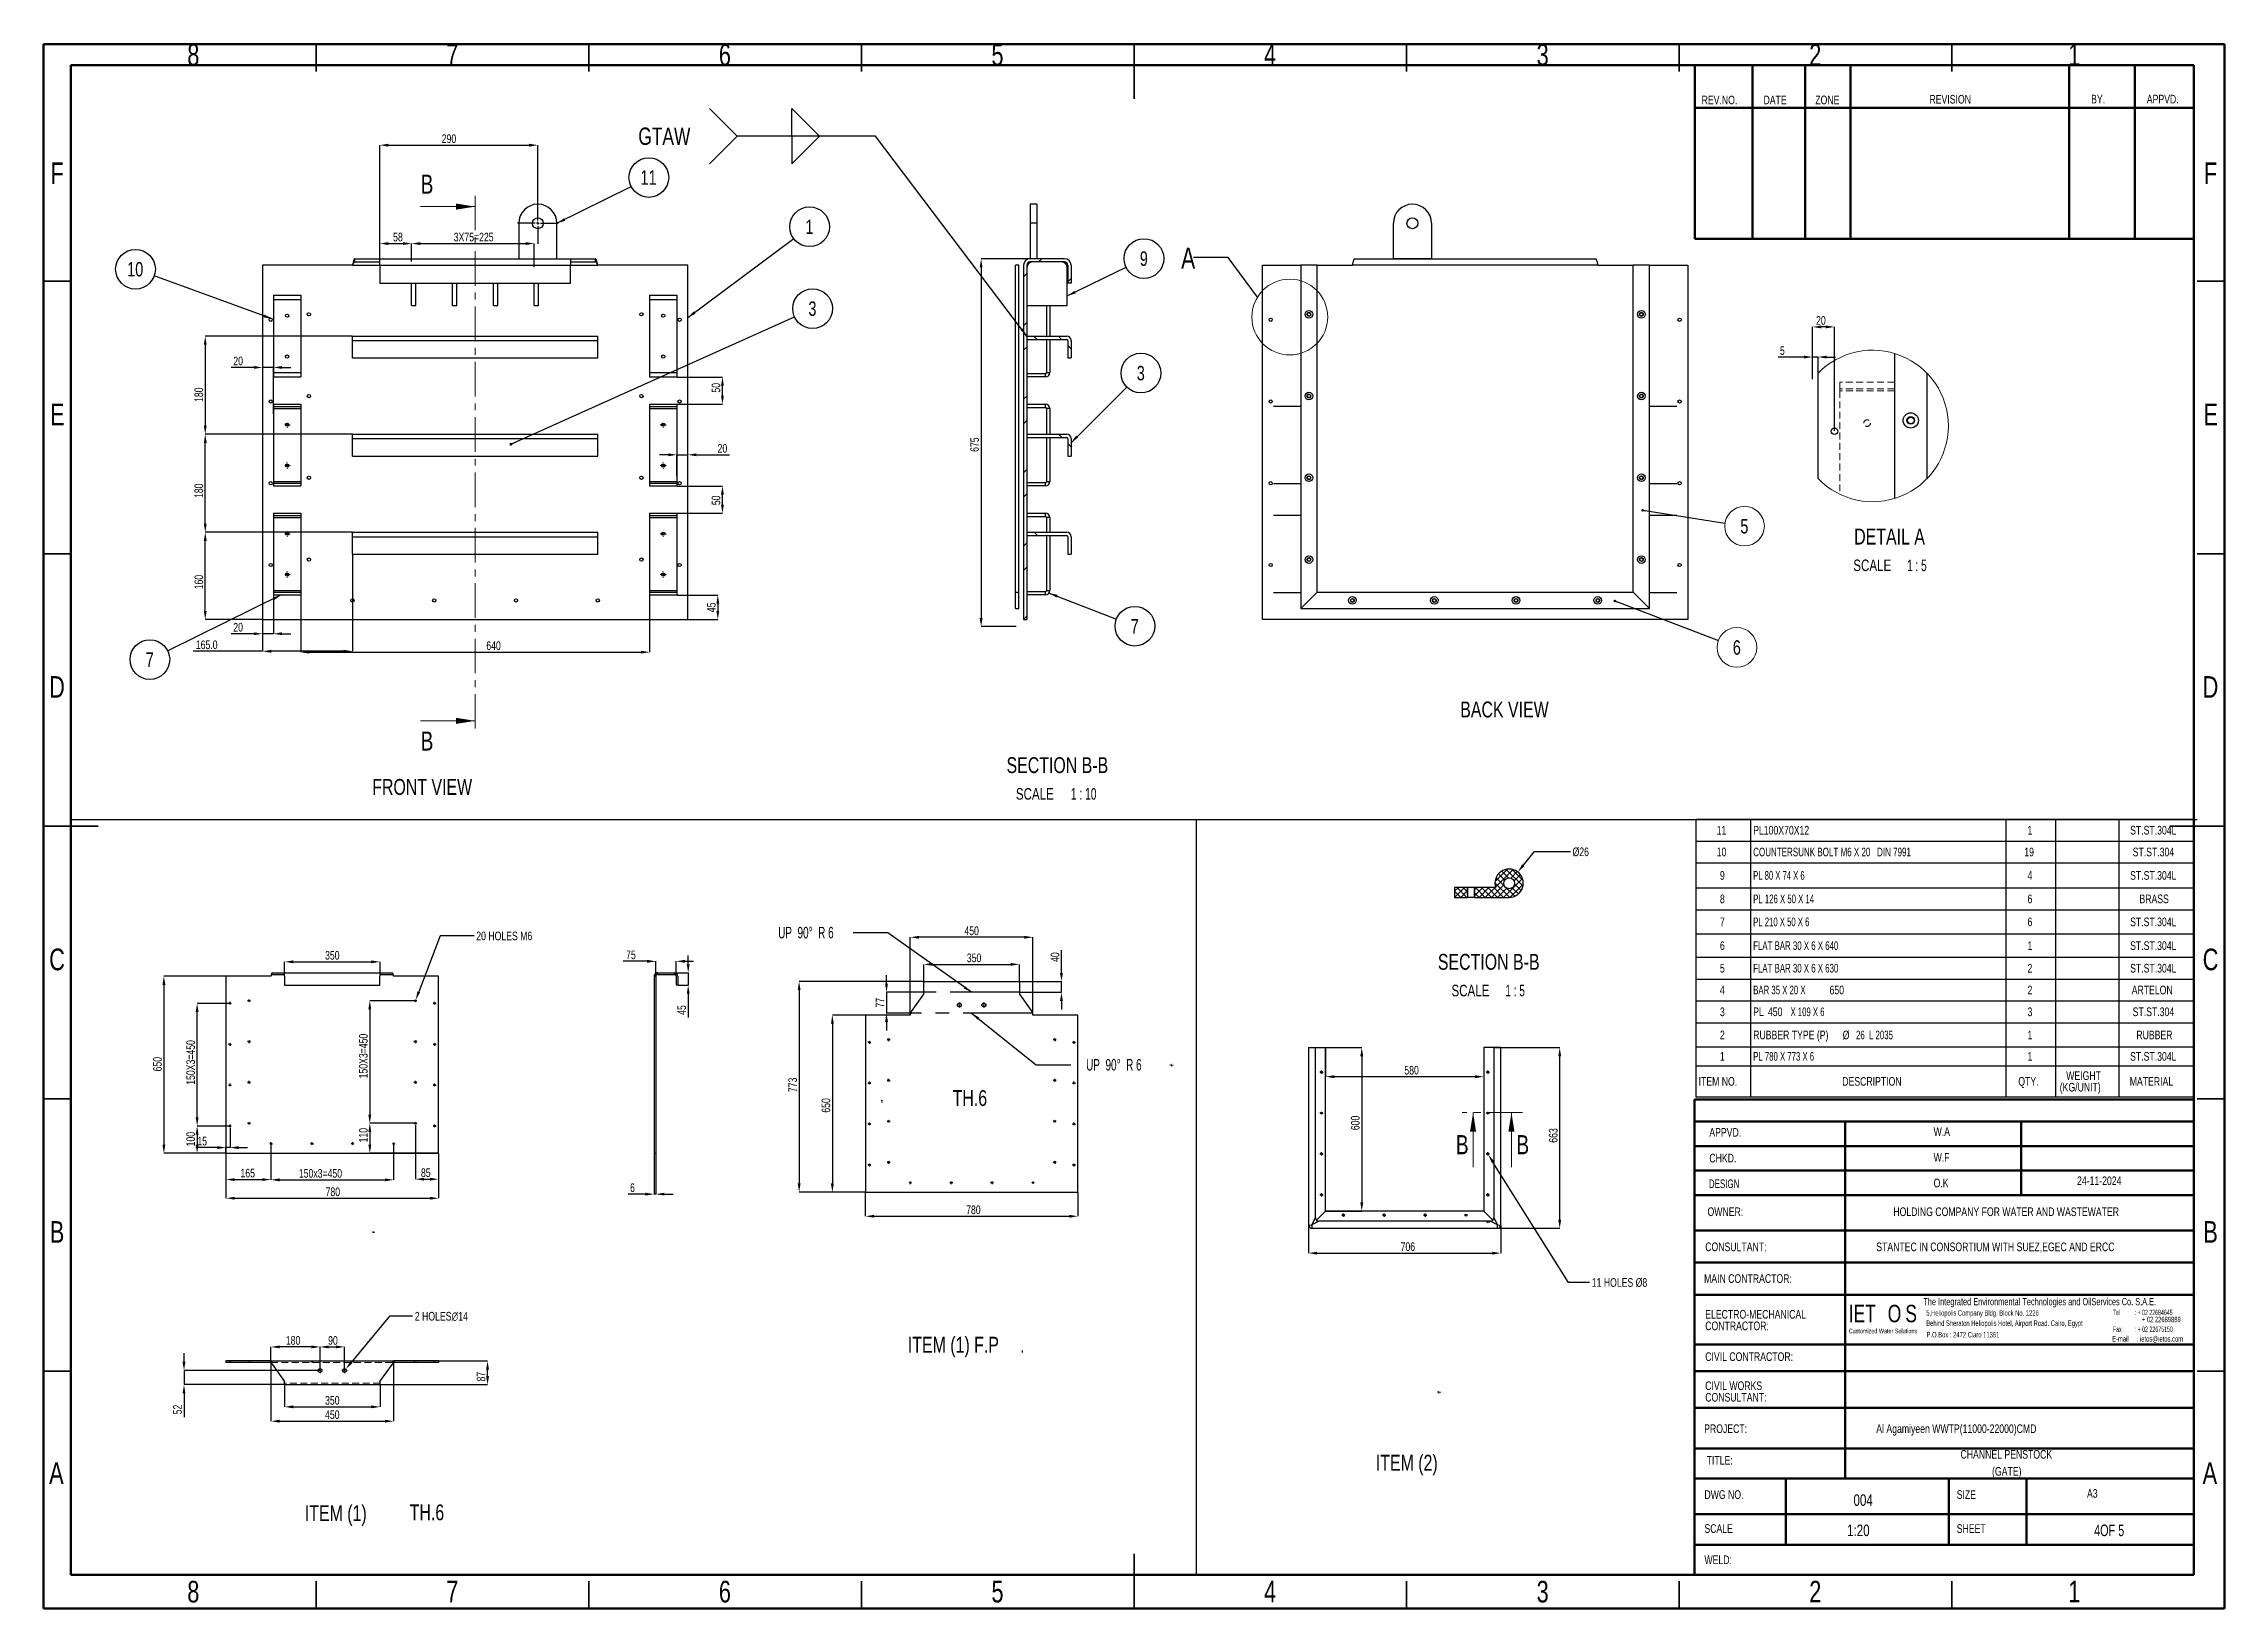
# Model space of a CAD drawing. Header units: millimetres. Extents: x 15 to 1268, y -316 to 292.
# Drawn here: x 15.3 to 415.3, y -309.9 to -22.8 of the extents above; entities that cross this region are included whole.
import ezdxf

# ---------------------------------------------------------------- set-up
doc = ezdxf.new("R2010")
doc.units = ezdxf.units.MM
doc.header["$PDSIZE"] = -1
for name, pattern in [('CENTER', [10.16, 6.35, -1.27, 1.27, -1.27]), ('CENTERX2', [20.32, 12.7, -2.54, 2.54, -2.54]), ('HIDDEN', [1.905, 1.27, -0.635])]:
    doc.linetypes.add(name, pattern=pattern)
doc.layers.add('FORMAT', color=7, linetype='Continuous')
doc.styles.add('SLDTEXTSTYLE0', font='TXT', dxfattribs={"width": 0.75})
doc.styles.add('SLDTEXTSTYLE1', font='TXT', dxfattribs={"width": 0.7})
doc.styles.add('SLDTEXTSTYLE12', font='TXT', dxfattribs={"width": 0.666667})
doc.styles.add('SLDTEXTSTYLE13', font='TXT', dxfattribs={"width": 0.660714})
doc.styles.add('SLDTEXTSTYLE14', font='TXT', dxfattribs={"width": 0.678571})
doc.styles.add('SLDTEXTSTYLE16', font='TXT', dxfattribs={"width": 0.65})
doc.styles.add('SLDTEXTSTYLE2', font='TXT', dxfattribs={"width": 0.687299})
doc.styles.add('SLDTEXTSTYLE26', font='TXT', dxfattribs={"width": 0.671875})
doc.styles.add('SLDTEXTSTYLE27', font='TXT', dxfattribs={"width": 0.692857})
doc.styles.add('SLDTEXTSTYLE28', font='TXT', dxfattribs={"width": 0.673077})
doc.styles.add('SLDTEXTSTYLE29', font='TXT', dxfattribs={"width": 0.675})
doc.styles.add('SLDTEXTSTYLE3', font='TXT', dxfattribs={"width": 0.638186})
doc.styles.add('SLDTEXTSTYLE30', font='TXT', dxfattribs={"width": 0.645833})
doc.styles.add('SLDTEXTSTYLE4', font='TXT', dxfattribs={"width": 0.574028})
doc.styles.add('SLDTEXTSTYLE5', font='TXT', dxfattribs={"width": 0.57677})
doc.dimstyles.new('SLDDIMSTYLE0', dxfattribs={"dimtxt": 2.5, "dimasz": 1.5875, "dimexe": 0, "dimexo": 0.625, "dimgap": 0, "dimtad": 1, "dimdec": 0, "dimrnd": 1e-09, "dimtxsty": 'Standard', "dimsah": 1, "dimcen": 2.5, "dimazin": 3, "dimtfac": 1.5875, "dimtdec": 0, "dimtmove": 0, "dimatfit": 3, "dimfrac": 2})
doc.dimstyles.new('SLDDIMSTYLE1', dxfattribs={"dimtxt": 2.5, "dimasz": 0.488462, "dimexe": 0, "dimexo": 0.625, "dimgap": 0, "dimtad": 1, "dimdec": 0, "dimrnd": 1e-09, "dimtxsty": 'Standard', "dimblk1": 'DOT', "dimblk2": 'DOT', "dimsah": 1, "dimcen": 2.5, "dimazin": 3, "dimtfac": 0.488462, "dimtdec": 0, "dimtmove": 0, "dimatfit": 3, "dimldrblk": 'DOT', "dimfrac": 2})
doc.dimstyles.new('SLDDIMSTYLE14', dxfattribs={"dimtxt": 2.5, "dimasz": 1.5875, "dimexe": 0, "dimexo": 0.625, "dimgap": 0, "dimtad": 1, "dimdec": 0, "dimrnd": 1e-09, "dimtxsty": 'Standard', "dimblk1": 'NONE', "dimblk2": 'NONE', "dimsah": 1, "dimcen": 2.5, "dimazin": 3, "dimtfac": 1.5875, "dimtdec": 0, "dimtmove": 0, "dimatfit": 3, "dimldrblk": 'NONE', "dimfrac": 2})
doc.dimstyles.new('SLDDIMSTYLE19', dxfattribs={"dimtxt": 1.5875, "dimasz": 1.5875, "dimexe": 0, "dimexo": 0.625, "dimgap": 0.396875, "dimtad": 1, "dimdec": 1, "dimlfac": 10, "dimrnd": 1e-09, "dimzin": 4, "dimtxsty": 'SLDTEXTSTYLE0', "dimsah": 1, "dimcen": 2.5, "dimazin": 1, "dimtfac": 1, "dimtmove": 0, "dimatfit": 3, "dimfrac": 2, "dimtzin": 12})
doc.dimstyles.new('SLDDIMSTYLE20', dxfattribs={"dimtxt": 1.5875, "dimasz": 1.5875, "dimexe": 0, "dimexo": 0.625, "dimgap": 0.396875, "dimtad": 1, "dimdec": 0, "dimlfac": 20, "dimrnd": 1e-09, "dimzin": 12, "dimtxsty": 'SLDTEXTSTYLE0', "dimsah": 1, "dimcen": 2.5, "dimazin": 3, "dimtfac": 1, "dimtdec": 0, "dimtmove": 0, "dimatfit": 3, "dimfrac": 2, "dimtzin": 12})
doc.dimstyles.new('SLDDIMSTYLE21', dxfattribs={"dimtxt": 1.5875, "dimasz": 1.5875, "dimexe": 0, "dimexo": 0.625, "dimgap": 0.396875, "dimtad": 1, "dimdec": 0, "dimlfac": 20, "dimrnd": 1e-09, "dimzin": 12, "dimtxsty": 'SLDTEXTSTYLE0', "dimsah": 1, "dimcen": 2.5, "dimazin": 3, "dimtfac": 1, "dimtmove": 0, "dimatfit": 3, "dimfrac": 2, "dimtzin": 12})
doc.dimstyles.new('SLDDIMSTYLE22', dxfattribs={"dimtxt": 1.5875, "dimasz": 1.5875, "dimexe": 0, "dimexo": 0.625, "dimgap": 0.396875, "dimtad": 1, "dimdec": 0, "dimlfac": 20, "dimrnd": 1e-09, "dimzin": 12, "dimtxsty": 'SLDTEXTSTYLE0', "dimblk1": 'NONE', "dimsah": 1, "dimcen": 0, "dimazin": 3, "dimtfac": 1, "dimtdec": 0, "dimtmove": 0, "dimatfit": 3, "dimldrblk": 'NONE', "dimfrac": 2, "dimtzin": 12})
doc.dimstyles.new('SLDDIMSTYLE23', dxfattribs={"dimtxt": 1.5875, "dimasz": 1.5875, "dimexe": 0, "dimexo": 0.625, "dimgap": 0.396875, "dimtad": 1, "dimdec": 0, "dimlfac": 20, "dimrnd": 1e-09, "dimzin": 12, "dimtxsty": 'SLDTEXTSTYLE0', "dimsah": 1, "dimcen": 2.5, "dimazin": 3, "dimtfac": 1, "dimtdec": 0, "dimtmove": 0, "dimatfit": 0, "dimfrac": 2, "dimtzin": 12})
doc.dimstyles.new('SLDDIMSTYLE24', dxfattribs={"dimtxt": 1.5875, "dimasz": 1.5875, "dimexe": 0, "dimexo": 0.625, "dimgap": 0.396875, "dimtad": 1, "dimdec": 0, "dimlfac": 20, "dimrnd": 1e-09, "dimzin": 12, "dimtxsty": 'SLDTEXTSTYLE0', "dimsah": 1, "dimcen": 2.5, "dimazin": 3, "dimtfac": 1, "dimtmove": 0, "dimatfit": 0, "dimfrac": 2, "dimtzin": 12})
doc.dimstyles.new('SLDDIMSTYLE25', dxfattribs={"dimtxt": 1.5875, "dimasz": 1.5875, "dimexe": 0, "dimexo": 0.625, "dimgap": 0.396875, "dimtad": 1, "dimdec": 0, "dimlfac": 20, "dimrnd": 1e-09, "dimzin": 12, "dimtxsty": 'SLDTEXTSTYLE0', "dimblk1": 'NONE', "dimsah": 1, "dimcen": 0, "dimazin": 3, "dimtfac": 1, "dimtdec": 0, "dimtmove": 0, "dimatfit": 3, "dimldrblk": 'NONE', "dimfrac": 2, "dimtzin": 12})
doc.dimstyles.new('SLDDIMSTYLE26', dxfattribs={"dimtxt": 1.5875, "dimasz": 1.5875, "dimexe": 0, "dimexo": 0.625, "dimgap": 0.396875, "dimtad": 1, "dimdec": 0, "dimlfac": 5, "dimrnd": 1e-09, "dimzin": 12, "dimtxsty": 'SLDTEXTSTYLE0', "dimsah": 1, "dimcen": 0, "dimazin": 3, "dimtfac": 1, "dimtdec": 0, "dimtmove": 0, "dimatfit": 3, "dimfrac": 2, "dimtzin": 12})
doc.dimstyles.new('SLDDIMSTYLE3', dxfattribs={"dimtxt": 1.5875, "dimasz": 1.5875, "dimexe": 0, "dimexo": 0.625, "dimgap": 0.396875, "dimtad": 1, "dimdec": 0, "dimlfac": 10, "dimrnd": 1e-09, "dimzin": 12, "dimtxsty": 'SLDTEXTSTYLE0', "dimsah": 1, "dimcen": 2.5, "dimazin": 3, "dimtfac": 1, "dimtdec": 0, "dimtmove": 0, "dimatfit": 3, "dimfrac": 2, "dimtzin": 12})
doc.dimstyles.new('SLDDIMSTYLE4', dxfattribs={"dimtxt": 1.5875, "dimasz": 1.5875, "dimexe": 0, "dimexo": 0.625, "dimgap": 0.396875, "dimtad": 1, "dimdec": 0, "dimlfac": 10, "dimrnd": 1e-09, "dimzin": 12, "dimtxsty": 'SLDTEXTSTYLE0', "dimsah": 1, "dimcen": 2.5, "dimazin": 3, "dimtfac": 1, "dimtdec": 0, "dimtmove": 0, "dimatfit": 0, "dimfrac": 2, "dimtzin": 12})
doc.dimstyles.new('SLDDIMSTYLE7', dxfattribs={"dimtxt": 1.5875, "dimasz": 1.5875, "dimexe": 0, "dimexo": 0.625, "dimgap": 0.396875, "dimtad": 1, "dimdec": 0, "dimlfac": 5, "dimrnd": 1e-09, "dimzin": 12, "dimtxsty": 'SLDTEXTSTYLE0', "dimsah": 1, "dimcen": 2.5, "dimazin": 3, "dimtfac": 1, "dimtdec": 0, "dimtmove": 0, "dimatfit": 0, "dimfrac": 2, "dimtzin": 12})

msp = doc.modelspace()

# ---------------------------------------------------------------- texts
at = {"color": 7, "linetype": 'Continuous', "lineweight": 0}
for s, insert, char_height, attachment_point, style in [('8', (42.74013647, -22.85438549), 3.96875, 2, 'SLDTEXTSTYLE0'), ('7', (90.24013647, -22.85438549), 3.96875, 2, 'SLDTEXTSTYLE0'), ('6', (140.24013647, -22.85438549), 3.96875, 2, 'SLDTEXTSTYLE0'), ('5', (190.24013647, -22.85438549), 3.96875, 2, 'SLDTEXTSTYLE0'), ('4', (240.24013647, -22.85438549), 3.96875, 2, 'SLDTEXTSTYLE0'), ('3', (290.24013647, -22.85438549), 3.96875, 2, 'SLDTEXTSTYLE0'), ('2', (340.24013647, -22.85438549), 3.96875, 2, 'SLDTEXTSTYLE0'), ('1', (387.74013647, -22.85438549), 3.96875, 2, 'SLDTEXTSTYLE0'), ('REV.NO.', (319.39622445, -32.35031235), 1.5875, 1, 'SLDTEXTSTYLE0'), ('DATE', (330.74914628, -32.33509446), 1.5875, 1, 'SLDTEXTSTYLE0'), ('ZONE', (340.24747143, -32.33509446), 1.5875, 1, 'SLDTEXTSTYLE0'), ('REVISION', (361.18800501, -32.20795427), 1.5875, 1, 'SLDTEXTSTYLE0'), ('BY.', (390.84114873, -32.19273639), 1.5875, 1, 'SLDTEXTSTYLE0'), ('APPVD.', (401.05213982, -32.19273639), 1.5875, 1, 'SLDTEXTSTYLE0'), ('F', (17.73783974, -44.60438549), 3.96875, 2, 'SLDTEXTSTYLE0'), ('F', (412.73783974, -44.60438549), 3.96875, 2, 'SLDTEXTSTYLE0'), ('E', (17.78790843, -88.85438549), 3.96875, 2, 'SLDTEXTSTYLE0'), ('E', (412.78790843, -88.85438549), 3.96875, 2, 'SLDTEXTSTYLE0'), ('D', (17.73278681, -138.85438549), 3.96875, 2, 'SLDTEXTSTYLE0'), ('D', (412.73278681, -138.85438549), 3.96875, 2, 'SLDTEXTSTYLE0'), ('BACK VIEW', (275.123933, -143.52108974), 2.910416667, 1, 'SLDTEXTSTYLE0'), ('C', (17.73875843, -188.85438549), 3.96875, 2, 'SLDTEXTSTYLE0'), ('C', (412.73875843, -188.85438549), 3.96875, 2, 'SLDTEXTSTYLE0'), ('APPVD.', (320.81200164, -221.7648409), 1.5875, 1, 'SLDTEXTSTYLE0'), ('W.A', (361.94543863, -221.63296877), 1.5875, 1, 'SLDTEXTSTYLE0'), ('CHKD.', (320.81200164, -226.49854427), 1.5875, 1, 'SLDTEXTSTYLE0'), ('W.F', (361.94543863, -226.36667214), 1.5875, 1, 'SLDTEXTSTYLE0'), ('DESIGN', (320.72568154, -231.20035023), 1.5875, 1, 'SLDTEXTSTYLE2'), ('O.K', (361.94543863, -231.0684781), 1.5875, 1, 'SLDTEXTSTYLE0'), ('B', (17.75070135, -238.85438549), 3.96875, 2, 'SLDTEXTSTYLE0'), ('OWNER:', (320.48035371, -236.3412229), 1.5875, 1, 'SLDTEXTSTYLE0'), ('B', (412.75070135, -238.85438549), 3.96875, 2, 'SLDTEXTSTYLE0'), ('CONSULTANT:', (320.05912961, -242.78371808), 1.5875, 1, 'SLDTEXTSTYLE0'), ('MAIN CONTRACTOR:', (319.85113734, -248.59975601), 1.5875, 1, 'SLDTEXTSTYLE0'), ('Customized Water Solutions', (346.37390012, -258.59196796), 0.85, 1, 'SLDTEXTSTYLE1'), ('CIVIL CONTRACTOR:', (320.05912961, -262.92666856), 1.5875, 1, 'SLDTEXTSTYLE0'), ('PROJECT:', (319.86335996, -276.1487622), 1.5875, 1, 'SLDTEXTSTYLE0'), ('A', (17.61978767, -283.10438549), 3.96875, 2, 'SLDTEXTSTYLE0'), ('TITLE:', (320.32907055, -281.96430822), 1.5875, 1, 'SLDTEXTSTYLE0'), ('A', (412.61978767, -283.10438549), 3.96875, 2, 'SLDTEXTSTYLE0'), ('DWG NO.', (319.91158762, -288.23098348), 1.5875, 1, 'SLDTEXTSTYLE0'), ('SIZE', (366.18737327, -288.23098348), 1.5875, 1, 'SLDTEXTSTYLE0'), ('A3', (390.08231334, -288.0265684), 1.5875, 1, 'SLDTEXTSTYLE0'), ('SCALE', (319.91158762, -294.46733281), 1.5875, 1, 'SLDTEXTSTYLE0'), ('SHEET', (366.18737327, -294.46733281), 1.5875, 1, 'SLDTEXTSTYLE0'), ('WELD:', (319.91158762, -300.20709015), 1.5875, 1, 'SLDTEXTSTYLE0'), ('8', (42.74013647, -304.85438549), 3.96875, 2, 'SLDTEXTSTYLE0'), ('7', (90.24013647, -304.85438549), 3.96875, 2, 'SLDTEXTSTYLE0'), ('6', (140.24013647, -304.85438549), 3.96875, 2, 'SLDTEXTSTYLE0'), ('5', (190.24013647, -304.85438549), 3.96875, 2, 'SLDTEXTSTYLE0'), ('4', (240.24013647, -304.85438549), 3.96875, 2, 'SLDTEXTSTYLE0'), ('3', (290.24013647, -304.85438549), 3.96875, 2, 'SLDTEXTSTYLE0'), ('2', (340.24013647, -304.85438549), 3.96875, 2, 'SLDTEXTSTYLE0'), ('1', (387.74013647, -304.85438549), 3.96875, 2, 'SLDTEXTSTYLE0')]:
    msp.add_mtext(s, dxfattribs=dict(at, insert=insert, char_height=char_height, attachment_point=attachment_point, style=style))
at = {"color": 7, "linetype": 'Continuous', "char_height": 3.5, "attachment_point": 1, "style": 'SLDTEXTSTYLE0'}
for insert in [(84.42957164, -46.83680258), (84.42957164, -149.01670469), (274.31323657, -223.08189324), (285.41580063, -223.08189324)]:
    msp.add_mtext('B', dxfattribs=dict(at, insert=insert))
at = {"color": 7, "linetype": 'Continuous', "lineweight": 18, "insert": (223.91762134, -60.21765211), "char_height": 3.88055556, "attachment_point": 1, "style": 'SLDTEXTSTYLE0'}
msp.add_mtext('A', dxfattribs=at)
at = {"layer": 'FORMAT'}
for s, insert, char_height, attachment_point, style in [('FRONT VIEW', (75.55529011, -157.72893137), 2.910416667, 1, 'SLDTEXTSTYLE0'), ('UP  90°  R 6', (155.09685371, -184.85941726), 2.1166666667, 2, 'SLDTEXTSTYLE30'), ('UP  90°  R 6', (211.58774041, -209.10815044), 2.1166666667, 2, 'SLDTEXTSTYLE30'), ('TH.6', (182.0105759, -214.81368244), 2.910416667, 1, 'SLDTEXTSTYLE0'), ('24-11-2024', (388.25273765, -230.65567395), 1.5875, 1, 'SLDTEXTSTYLE0'), ('HOLDING COMPANY FOR WATER AND WASTEWATER', (354.56012701, -236.3412229), 1.5875, 1, 'SLDTEXTSTYLE0'), ('STANTEC IN CONSORTIUM WITH SUEZ,EGEC AND ERCC', (351.43098362, -242.78371808), 1.5875, 1, 'SLDTEXTSTYLE0'), ('The Integrated Environmental Technologies and OilServices Co. S.A.E.', (360.06336882, -252.967951), 1.3229166667, 1, 'SLDTEXTSTYLE3'), ('5,Heliopolis Company Bldg. Block No. 1226', (360.59632488, -255.20679759), 1, 1, 'SLDTEXTSTYLE3'), ('Behind Sheraton Heliopolis Hotel, Airport Road. Cairo, Egypt', (360.59632488, -257.0849744), 1, 1, 'SLDTEXTSTYLE3'), ('P.O.Box : 2472 Ciaro 11361', (360.66024517, -259.19745823), 1, 1, 'SLDTEXTSTYLE3'), ('E-mail     : ietos@ietos.com', (394.70001058, -259.95418309), 1, 1, 'SLDTEXTSTYLE3'), ('Fax         : + 02 22675150', (394.82238079, -258.19455964), 1, 1, 'SLDTEXTSTYLE5'), ('Al Agamiyeen WWTP(11000-22000)CMD', (351.43098362, -276.1487622), 1.5875, 1, 'SLDTEXTSTYLE0'), ('ITEM (2)', (259.63310615, -281.73300557), 2.910416667, 1, 'SLDTEXTSTYLE0'), ('ITEM (1)', (63.18938311, -290.98477866), 2.910416667, 1, 'SLDTEXTSTYLE0'), ('TH.6', (82.42799586, -290.83702905), 2.910416667, 1, 'SLDTEXTSTYLE0'), ('004', (347.25044107, -288.98747555), 2.116666667, 1, 'SLDTEXTSTYLE0'), ('1:20', (346.07320197, -294.53731703), 2.116666667, 1, 'SLDTEXTSTYLE0'), ('4OF 5', (391.39690739, -294.53731703), 2.116666667, 1, 'SLDTEXTSTYLE1')]:
    msp.add_mtext(s, dxfattribs=dict(at, insert=insert, char_height=char_height, attachment_point=attachment_point, style=style))

# ---------------------------------------------------------------- blocks, each defined once
blk = doc.blocks.new('SW_NOTE_0_79')
at = {"layer": 'FORMAT', "color": 0, "attachment_point": 2, "style": 'SLDTEXTSTYLE0'}
for s, insert, char_height in [('CHANNEL PENSTOCK', (10.37, 2.05), 1.5875), ('(GATE)', (10.45, -1.07), 1.587)]:
    blk.add_mtext(s, dxfattribs=dict(at, insert=insert, char_height=char_height))
blk = doc.blocks.new('SW_NOTE_0_80')
at = {"color": 0, "linetype": 'Continuous', "lineweight": 0, "char_height": 1.5875, "attachment_point": 1, "style": 'SLDTEXTSTYLE0'}
for s, insert in [('CIVIL WORKS', (0, 2.05)), ('CONSULTANT:', (0, -0.07))]:
    blk.add_mtext(s, dxfattribs=dict(at, insert=insert))
blk = doc.blocks.new('SW_NOTE_0_81')
at = {"color": 0, "linetype": 'Continuous', "lineweight": 0, "char_height": 1.5875, "attachment_point": 1, "style": 'SLDTEXTSTYLE0'}
for s, insert in [('ELECTRO-MECHANICAL', (0, 2.05)), ('CONTRACTOR:', (0, -0.07))]:
    blk.add_mtext(s, dxfattribs=dict(at, insert=insert))
blk = doc.blocks.new('SW_NOTE_0_82')
at = {"layer": 'FORMAT', "color": 0, "char_height": 1, "attachment_point": 1}
for s, insert, style in [('Tel          : + 02 22684645', (0, 1.29), 'SLDTEXTSTYLE4'), ('+ 02 22689889', (5.31, 0), 'SLDTEXTSTYLE3')]:
    blk.add_mtext(s, dxfattribs=dict(at, insert=insert, style=style))
blk = doc.blocks.new('SW_NOTE_0_83')
at = {"layer": 'FORMAT', "color": 0, "char_height": 3.2, "attachment_point": 1, "style": 'SLDTEXTSTYLE0'}
for s, insert in [('IET', (0, 4.13)), ('O', (7.16, 4.13)), ('S', (10.39, 4.13))]:
    blk.add_mtext(s, dxfattribs=dict(at, insert=insert))
blk = doc.blocks.new('SW_TABLEANNOTATION_4')
at = {"color": 0, "linetype": 'Continuous', "lineweight": 25}
for p, q in [((0, 0), (0, -4)), ((0, 0), (10.01, 0)), ((10.01, 0), (10.01, -4)), ((10.01, 0), (56.86, 0)), ((56.86, 0), (56.86, -4)), ((56.86, 0), (65.99, 0)), ((65.99, 0), (65.99, -4)), ((65.99, 0), (77.57, 0)), ((77.57, 0), (77.57, -4)), ((77.57, 0), (91.37, 0)), ((91.37, 0), (91.37, -4)), ((0, -4), (0, -8)), ((0, -4), (10.01, -4)), ((10.01, -4), (10.01, -8)), ((10.01, -4), (56.86, -4)), ((56.86, -4), (56.86, -8)), ((56.86, -4), (65.99, -4)), ((65.99, -4), (65.99, -8)), ((65.99, -4), (77.57, -4)), ((77.57, -4), (77.57, -8)), ((77.57, -4), (91.37, -4)), ((91.37, -4), (91.37, -8)), ((0, -8), (0, -12.61)), ((0, -8), (10.01, -8)), ((10.01, -8), (10.01, -12.61)), ((10.01, -8), (56.86, -8)), ((56.86, -8), (56.86, -12.61)), ((56.86, -8), (65.99, -8)), ((65.99, -8), (65.99, -12.61)), ((65.99, -8), (77.57, -8)), ((77.57, -8), (77.57, -12.61)), ((77.57, -8), (91.37, -8)), ((91.37, -8), (91.37, -12.61)), ((0, -12.61), (0, -16.61)), ((0, -12.61), (10.01, -12.61)), ((10.01, -12.61), (10.01, -16.61)), ((10.01, -12.61), (56.86, -12.61)), ((56.86, -12.61), (56.86, -16.61)), ((56.86, -12.61), (65.99, -12.61)), ((65.99, -12.61), (65.99, -16.61)), ((65.99, -12.61), (77.57, -12.61)), ((77.57, -12.61), (77.57, -16.61)), ((77.57, -12.61), (91.37, -12.61)), ((91.37, -12.61), (91.37, -16.61)), ((0, -16.61), (0, -21.03)), ((0, -16.61), (10.01, -16.61)), ((10.01, -16.61), (10.01, -21.03)), ((10.01, -16.61), (56.86, -16.61)), ((56.86, -16.61), (56.86, -21.03)), ((56.86, -16.61), (65.99, -16.61)), ((65.99, -16.61), (65.99, -21.03)), ((65.99, -16.61), (77.57, -16.61)), ((77.57, -16.61), (77.57, -21.03)), ((77.57, -16.61), (91.37, -16.61)), ((91.37, -16.61), (91.37, -21.03)), ((0, -21.03), (0, -25.33)), ((0, -21.03), (10.01, -21.03)), ((10.01, -21.03), (10.01, -25.33)), ((10.01, -21.03), (56.86, -21.03)), ((56.86, -21.03), (56.86, -25.33)), ((56.86, -21.03), (65.99, -21.03)), ((65.99, -21.03), (65.99, -25.33)), ((65.99, -21.03), (77.57, -21.03)), ((77.57, -21.03), (77.57, -25.33)), ((77.57, -21.03), (91.37, -21.03)), ((91.37, -21.03), (91.37, -25.33)), ((0, -25.33), (0, -29.33)), ((0, -25.33), (10.01, -25.33)), ((10.01, -25.33), (10.01, -29.33)), ((10.01, -25.33), (56.86, -25.33)), ((56.86, -25.33), (56.86, -29.33)), ((56.86, -25.33), (65.99, -25.33)), ((65.99, -25.33), (65.99, -29.33)), ((65.99, -25.33), (77.57, -25.33)), ((77.57, -25.33), (77.57, -29.33)), ((77.57, -25.33), (91.37, -25.33)), ((91.37, -25.33), (91.37, -29.33)), ((0, -29.33), (0, -33.33)), ((0, -29.33), (10.01, -29.33)), ((10.01, -29.33), (10.01, -33.33)), ((10.01, -29.33), (56.86, -29.33)), ((56.86, -29.33), (56.86, -33.33)), ((56.86, -29.33), (65.99, -29.33)), ((65.99, -29.33), (65.99, -33.33)), ((65.99, -29.33), (77.57, -29.33)), ((77.57, -29.33), (77.57, -33.33)), ((77.57, -29.33), (91.37, -29.33)), ((91.37, -29.33), (91.37, -33.33)), ((0, -33.33), (0, -37.33)), ((0, -33.33), (10.01, -33.33)), ((10.01, -33.33), (10.01, -37.33)), ((10.01, -33.33), (56.86, -33.33)), ((56.86, -33.33), (56.86, -37.33)), ((56.86, -33.33), (65.99, -33.33)), ((65.99, -33.33), (65.99, -37.33)), ((65.99, -33.33), (77.57, -33.33)), ((77.57, -33.33), (77.57, -37.33)), ((77.57, -33.33), (91.37, -33.33)), ((91.37, -33.33), (91.37, -37.33)), ((0, -37.33), (0, -41.75)), ((0, -37.33), (10.01, -37.33)), ((10.01, -37.33), (10.01, -41.75)), ((10.01, -37.33), (56.86, -37.33)), ((56.86, -37.33), (56.86, -41.75)), ((56.86, -37.33), (65.99, -37.33)), ((65.99, -37.33), (65.99, -41.75)), ((65.99, -37.33), (77.57, -37.33)), ((77.57, -37.33), (77.57, -41.75)), ((77.57, -37.33), (91.37, -37.33)), ((91.37, -37.33), (91.37, -41.75)), ((0, -41.75), (0, -45.25)), ((0, -41.75), (10.01, -41.75)), ((10.01, -41.75), (10.01, -45.25)), ((10.01, -41.75), (56.86, -41.75)), ((56.86, -41.75), (56.86, -45.25)), ((56.86, -41.75), (65.99, -41.75)), ((65.99, -41.75), (65.99, -45.25)), ((65.99, -41.75), (77.57, -41.75)), ((77.57, -41.75), (77.57, -45.25)), ((77.57, -41.75), (91.37, -41.75)), ((91.37, -41.75), (91.37, -45.25)), ((0, -45.25), (0, -50.94)), ((0, -45.25), (10.01, -45.25)), ((10.01, -45.25), (10.01, -50.94)), ((10.01, -45.25), (56.86, -45.25)), ((56.86, -45.25), (56.86, -50.94)), ((56.86, -45.25), (65.99, -45.25)), ((65.99, -45.25), (65.99, -50.94)), ((65.99, -45.25), (77.57, -45.25)), ((77.57, -45.25), (77.57, -50.94)), ((77.57, -45.25), (91.37, -45.25)), ((91.37, -45.25), (91.37, -50.94)), ((0, -50.94), (10.01, -50.94)), ((10.01, -50.94), (56.86, -50.94)), ((56.86, -50.94), (65.99, -50.94)), ((65.99, -50.94), (77.57, -50.94)), ((77.57, -50.94), (91.37, -50.94))]:
    blk.add_line(p, q, dxfattribs=at)
at = {"color": 0, "linetype": 'Continuous', "lineweight": 0, "attachment_point": 1}
for s, insert, char_height, style in [('11', (3.82, -1.22), 1.587, 'SLDTEXTSTYLE0'), ('PL100X70X12', (10.51, -1.22), 1.5875, 'SLDTEXTSTYLE0'), ('1', (60.83, -1.22), 1.59, 'SLDTEXTSTYLE0'), ('ST.ST.304L', (79.65, -1.22), 1.587, 'SLDTEXTSTYLE0'), ('10', (3.82, -5.22), 1.587, 'SLDTEXTSTYLE0'), ('COUNTERSUNK BOLT M6 X 20   DIN 7991', (10.51, -5.22), 1.5875, 'SLDTEXTSTYLE27'), ('19', (60.24, -5.22), 1.587, 'SLDTEXTSTYLE0'), ('ST.ST.304', (80.12, -5.22), 1.587, 'SLDTEXTSTYLE0'), ('9', (4.41, -9.52), 1.59, 'SLDTEXTSTYLE0'), ('PL 80 X 74 X 6', (10.51, -9.52), 1.5875, 'SLDTEXTSTYLE13'), ('4', (60.83, -9.52), 1.59, 'SLDTEXTSTYLE0'), ('ST.ST.304L', (79.65, -9.52), 1.587, 'SLDTEXTSTYLE0'), ('8', (4.41, -13.82), 1.59, 'SLDTEXTSTYLE0'), ('PL 126 X 50 X 14', (10.51, -13.82), 1.5875, 'SLDTEXTSTYLE26'), ('6', (60.83, -13.82), 1.59, 'SLDTEXTSTYLE0'), ('BRASS', (81.36, -13.82), 1.587, 'SLDTEXTSTYLE0'), ('7', (4.41, -18.04), 1.59, 'SLDTEXTSTYLE0'), ('PL 210 X 50 X 6', (10.51, -18.04), 1.5875, 'SLDTEXTSTYLE12'), ('6', (60.83, -18.04), 1.59, 'SLDTEXTSTYLE0'), ('ST.ST.304L', (79.65, -18.04), 1.587, 'SLDTEXTSTYLE0'), ('6', (4.41, -22.4), 1.59, 'SLDTEXTSTYLE0'), ('FLAT BAR 30 X 6 X 640', (10.51, -22.4), 1.5875, 'SLDTEXTSTYLE14'), ('1', (60.83, -22.4), 1.59, 'SLDTEXTSTYLE0'), ('ST.ST.304L', (79.65, -22.4), 1.587, 'SLDTEXTSTYLE0'), ('5', (4.41, -26.54), 1.59, 'SLDTEXTSTYLE0'), ('FLAT BAR 30 X 6 X 630', (10.51, -26.54), 1.5875, 'SLDTEXTSTYLE14'), ('2', (60.83, -26.54), 1.59, 'SLDTEXTSTYLE0'), ('ST.ST.304L', (79.65, -26.54), 1.587, 'SLDTEXTSTYLE0'), ('4', (4.41, -30.54), 1.59, 'SLDTEXTSTYLE0'), ('BAR 35 X 20 X', (10.51, -30.54), 1.5875, 'SLDTEXTSTYLE28'), ('650', (24.52, -30.54), 1.587, 'SLDTEXTSTYLE0'), ('2', (60.83, -30.54), 1.59, 'SLDTEXTSTYLE0'), ('ARTELON', (79.94, -30.54), 1.587, 'SLDTEXTSTYLE0'), ('3', (4.41, -34.54), 1.59, 'SLDTEXTSTYLE0'), ('PL', (10.51, -34.54), 1.587, 'SLDTEXTSTYLE0'), ('450', (13.22, -34.54), 1.587, 'SLDTEXTSTYLE0'), ('X 109 X 6', (17.37, -34.54), 1.587, 'SLDTEXTSTYLE12'), ('3', (60.83, -34.54), 1.59, 'SLDTEXTSTYLE0'), ('ST.ST.304', (80.12, -34.54), 1.587, 'SLDTEXTSTYLE0'), ('2', (4.41, -38.79), 1.59, 'SLDTEXTSTYLE0'), ('RUBBER TYPE (P)', (10.51, -38.79), 1.5875, 'SLDTEXTSTYLE0'), ('%%c', (26.93, -38.79), 1.587, 'SLDTEXTSTYLE0'), ('26  L 2035', (29.37, -38.79), 1.587, 'SLDTEXTSTYLE29'), ('1', (60.83, -38.79), 1.59, 'SLDTEXTSTYLE0'), ('RUBBER', (80.79, -38.79), 1.587, 'SLDTEXTSTYLE0'), ('1', (4.41, -42.72), 1.59, 'SLDTEXTSTYLE0'), ('PL 780 X 773 X 6', (10.51, -42.72), 1.5875, 'SLDTEXTSTYLE26'), ('1', (60.83, -42.72), 1.59, 'SLDTEXTSTYLE0'), ('ST.ST.304L', (79.65, -42.72), 1.587, 'SLDTEXTSTYLE0'), ('ITEM NO.', (0.5, -47.31), 1.587, 'SLDTEXTSTYLE0'), ('DESCRIPTION', (26.85, -47.31), 1.5875, 'SLDTEXTSTYLE0'), ('QTY.', (59.14, -47.31), 1.587, 'SLDTEXTSTYLE0'), ('WEIGHT', (67.93, -46.25), 1.587, 'SLDTEXTSTYLE0'), ('MATERIAL', (79.58, -47.31), 1.587, 'SLDTEXTSTYLE0'), ('(KG/UNIT)', (66.74, -48.37), 1.587, 'SLDTEXTSTYLE0')]:
    blk.add_mtext(s, dxfattribs=dict(at, insert=insert, char_height=char_height, style=style))
blk = doc.blocks.new('*D886')
at = {"layer": 'Defpoints', "color": 0}
for p in [(62.43, -122.17), (126.43, -122.17), (126.43, -134.46)]:
    blk.add_point(p, dxfattribs=at)
at = {"layer": 'FORMAT', "color": 0, "lineweight": -2}
for p, q in [((62.43, -122.23), (62.43, -134.46)), ((126.43, -122.23), (126.43, -134.46)), ((64.02, -134.46), (124.84, -134.46))]:
    blk.add_line(p, q, dxfattribs=at)
at = {"layer": 'FORMAT', "color": 0}
for points in [[(64.02, -134.19), (64.02, -134.72), (62.43, -134.46)], [(124.84, -134.19), (124.84, -134.72), (126.43, -134.46)]]:
    blk.add_solid(points, dxfattribs=at)
at = {"layer": 'FORMAT', "color": 0, "insert": (97.81, -132.47), "char_height": 1.587, "attachment_point": 2, "style": 'SLDTEXTSTYLE0'}
blk.add_mtext('\\A1;640', dxfattribs=at)
blk = doc.blocks.new('*D887')
at = {"layer": 'Defpoints', "color": 0}
for p in [(71.93, -116.47), (55.43, -128.47), (55.43, -134.3)]:
    blk.add_point(p, dxfattribs=at)
at = {"layer": 'FORMAT', "color": 0, "lineweight": -2}
for p, q in [((71.93, -116.53), (71.93, -134.3)), ((55.43, -128.53), (55.43, -134.3)), ((55.43, -134.3), (42.71, -134.3)), ((70.34, -134.3), (57.02, -134.3))]:
    blk.add_line(p, q, dxfattribs=at)
at = {"layer": 'FORMAT', "color": 0}
for points in [[(57.02, -134.03), (57.02, -134.56), (55.43, -134.3)], [(70.34, -134.03), (70.34, -134.56), (71.93, -134.3)]]:
    blk.add_solid(points, dxfattribs=at)
at = {"layer": 'FORMAT', "color": 0, "insert": (45.19, -132.31), "char_height": 1.587, "attachment_point": 2, "style": 'SLDTEXTSTYLE0'}
blk.add_mtext('\\A1;165.0', dxfattribs=at)
blk = doc.blocks.new('*D888')
at = {"layer": 'Defpoints', "color": 0}
for p in [(131.43, -123.97), (133.43, -128.47), (138.94, -128.47)]:
    blk.add_point(p, dxfattribs=at)
at = {"layer": 'FORMAT', "color": 0, "lineweight": -2}
for p, q in [((131.49, -123.97), (138.94, -123.97)), ((138.94, -125.55), (138.94, -126.88)), ((133.49, -128.47), (138.94, -128.47))]:
    blk.add_line(p, q, dxfattribs=at)
at = {"layer": 'FORMAT', "color": 0}
for points in [[(138.68, -125.55), (139.21, -125.55), (138.94, -123.97)], [(138.68, -126.88), (139.21, -126.88), (138.94, -128.47)]]:
    blk.add_solid(points, dxfattribs=at)
at = {"layer": 'FORMAT', "color": 0, "insert": (136.96, -126.24), "char_height": 1.587, "attachment_point": 2, "rotation": 90, "style": 'SLDTEXTSTYLE0'}
blk.add_mtext('\\A1;45', dxfattribs=at)
blk = doc.blocks.new('*D889')
at = {"layer": 'Defpoints', "color": 0}
for p in [(44.93, -112.47), (71.93, -112.47), (55.43, -128.47)]:
    blk.add_point(p, dxfattribs=at)
at = {"layer": 'FORMAT', "color": 0, "lineweight": -2}
for p, q in [((71.87, -112.47), (44.93, -112.47)), ((44.93, -126.88), (44.93, -114.05)), ((55.37, -128.47), (44.93, -128.47))]:
    blk.add_line(p, q, dxfattribs=at)
at = {"layer": 'FORMAT', "color": 0}
for points in [[(44.66, -114.05), (45.19, -114.05), (44.93, -112.47)], [(44.66, -126.88), (45.19, -126.88), (44.93, -128.47)]]:
    blk.add_solid(points, dxfattribs=at)
at = {"layer": 'FORMAT', "color": 0, "insert": (42.95, -121.6), "char_height": 1.587, "attachment_point": 2, "rotation": 90, "style": 'SLDTEXTSTYLE0'}
blk.add_mtext('\\A1;160', dxfattribs=at)
blk = doc.blocks.new('*D890')
at = {"layer": 'Defpoints', "color": 0}
for p in [(44.93, -94.47), (71.93, -94.47), (71.93, -112.47)]:
    blk.add_point(p, dxfattribs=at)
at = {"layer": 'FORMAT', "color": 0, "lineweight": -2}
for p, q in [((71.87, -94.47), (44.93, -94.47)), ((44.93, -110.88), (44.93, -96.05)), ((71.87, -112.47), (44.93, -112.47))]:
    blk.add_line(p, q, dxfattribs=at)
at = {"layer": 'FORMAT', "color": 0}
for points in [[(44.66, -96.05), (45.19, -96.05), (44.93, -94.47)], [(44.66, -110.88), (45.19, -110.88), (44.93, -112.47)]]:
    blk.add_solid(points, dxfattribs=at)
at = {"layer": 'FORMAT', "color": 0, "insert": (42.95, -104.84), "char_height": 1.587, "attachment_point": 2, "rotation": 90, "style": 'SLDTEXTSTYLE0'}
blk.add_mtext('\\A1;180', dxfattribs=at)
blk = doc.blocks.new('*D891')
at = {"layer": 'Defpoints', "color": 0}
for p in [(133.43, -98.25), (131.43, -102.17), (133.43, -128.47)]:
    blk.add_point(p, dxfattribs=at)
at = {"layer": 'FORMAT', "color": 0, "lineweight": -2}
for p, q in [((129.84, -98.25), (128.25, -98.25)), ((131.43, -102.1), (131.43, -98.25)), ((131.43, -98.25), (133.43, -98.25)), ((133.43, -128.4), (133.43, -98.25)), ((135.02, -98.25), (141.08, -98.25))]:
    blk.add_line(p, q, dxfattribs=at)
at = {"layer": 'FORMAT', "color": 0}
for points in [[(129.84, -97.98), (129.84, -98.51), (131.43, -98.25)], [(135.02, -97.98), (135.02, -98.51), (133.43, -98.25)]]:
    blk.add_solid(points, dxfattribs=at)
at = {"layer": 'FORMAT', "color": 0, "insert": (139.79, -96.26), "char_height": 1.587, "attachment_point": 2, "style": 'SLDTEXTSTYLE0'}
blk.add_mtext('\\A1;20', dxfattribs=at)
blk = doc.blocks.new('*D892')
at = {"layer": 'Defpoints', "color": 0}
for p in [(55.43, -63.47), (55.43, -82.22), (57.43, -90.77)]:
    blk.add_point(p, dxfattribs=at)
at = {"layer": 'FORMAT', "color": 0, "lineweight": -2}
for p, q in [((55.43, -63.53), (55.43, -82.22)), ((53.84, -82.22), (49.67, -82.22)), ((57.43, -82.22), (55.43, -82.22)), ((57.43, -90.7), (57.43, -82.22)), ((59.02, -82.22), (60.6, -82.22))]:
    blk.add_line(p, q, dxfattribs=at)
at = {"layer": 'FORMAT', "color": 0}
for points in [[(53.84, -81.95), (53.84, -82.48), (55.43, -82.22)], [(59.02, -81.95), (59.02, -82.48), (57.43, -82.22)]]:
    blk.add_solid(points, dxfattribs=at)
at = {"layer": 'FORMAT', "color": 0, "insert": (50.96, -80.23), "char_height": 1.587, "attachment_point": 2, "style": 'SLDTEXTSTYLE0'}
blk.add_mtext('\\A1;20', dxfattribs=at)
blk = doc.blocks.new('*D893')
at = {"layer": 'Defpoints', "color": 0}
for p in [(57.43, -122.17), (55.43, -128.47), (55.43, -131.08)]:
    blk.add_point(p, dxfattribs=at)
at = {"layer": 'FORMAT', "color": 0, "lineweight": -2}
for p, q in [((57.43, -122.23), (57.43, -131.08)), ((53.84, -131.08), (49.67, -131.08)), ((55.43, -128.53), (55.43, -131.08)), ((57.43, -131.08), (55.43, -131.08)), ((59.02, -131.08), (60.6, -131.08))]:
    blk.add_line(p, q, dxfattribs=at)
at = {"layer": 'FORMAT', "color": 0}
for points in [[(53.84, -130.81), (53.84, -131.34), (55.43, -131.08)], [(59.02, -130.81), (59.02, -131.34), (57.43, -131.08)]]:
    blk.add_solid(points, dxfattribs=at)
at = {"layer": 'FORMAT', "color": 0, "insert": (50.96, -129.09), "char_height": 1.587, "attachment_point": 2, "style": 'SLDTEXTSTYLE0'}
blk.add_mtext('\\A1;20', dxfattribs=at)
blk = doc.blocks.new('*D894')
at = {"layer": 'Defpoints', "color": 0}
for p in [(82.78, -59.49), (76.93, -62.27), (82.78, -62.87)]:
    blk.add_point(p, dxfattribs=at)
at = {"layer": 'FORMAT', "color": 0, "lineweight": -2}
for p, q in [((76.93, -62.2), (76.93, -59.49)), ((78.52, -59.49), (81.19, -59.49)), ((82.78, -62.8), (82.78, -59.49))]:
    blk.add_line(p, q, dxfattribs=at)
at = {"layer": 'FORMAT', "color": 0}
for points in [[(78.52, -59.22), (78.52, -59.75), (76.93, -59.49)], [(81.19, -59.22), (81.19, -59.75), (82.78, -59.49)]]:
    blk.add_solid(points, dxfattribs=at)
at = {"layer": 'FORMAT', "color": 0, "insert": (80.27, -57.5), "char_height": 1.587, "attachment_point": 2, "style": 'SLDTEXTSTYLE0'}
blk.add_mtext('\\A1;58', dxfattribs=at)
blk = doc.blocks.new('*D895')
at = {"layer": 'Defpoints', "color": 0}
for p in [(71.93, -76.47), (44.93, -94.47), (71.93, -94.47)]:
    blk.add_point(p, dxfattribs=at)
at = {"layer": 'FORMAT', "color": 0, "lineweight": -2}
for p, q in [((71.87, -76.47), (44.93, -76.47)), ((44.93, -78.05), (44.93, -92.88)), ((71.87, -94.47), (44.93, -94.47))]:
    blk.add_line(p, q, dxfattribs=at)
at = {"layer": 'FORMAT', "color": 0}
for points in [[(44.66, -78.05), (45.19, -78.05), (44.93, -76.47)], [(44.66, -92.88), (45.19, -92.88), (44.93, -94.47)]]:
    blk.add_solid(points, dxfattribs=at)
at = {"layer": 'FORMAT', "color": 0, "insert": (42.95, -87.22), "char_height": 1.587, "attachment_point": 2, "rotation": 90, "style": 'SLDTEXTSTYLE0'}
blk.add_mtext('\\A1;180', dxfattribs=at)
blk = doc.blocks.new('*D896')
at = {"layer": 'Defpoints', "color": 0}
for p in [(131.43, -103.97), (139.79, -103.97), (131.43, -108.97)]:
    blk.add_point(p, dxfattribs=at)
at = {"layer": 'FORMAT', "color": 0, "lineweight": -2}
for p, q in [((131.49, -103.97), (139.79, -103.97)), ((139.79, -107.38), (139.79, -105.55)), ((131.49, -108.97), (139.79, -108.97))]:
    blk.add_line(p, q, dxfattribs=at)
at = {"layer": 'FORMAT', "color": 0}
for points in [[(139.53, -105.55), (140.06, -105.55), (139.79, -103.97)], [(139.53, -107.38), (140.06, -107.38), (139.79, -108.97)]]:
    blk.add_solid(points, dxfattribs=at)
at = {"layer": 'FORMAT', "color": 0, "insert": (137.81, -106.6), "char_height": 1.587, "attachment_point": 2, "rotation": 90, "style": 'SLDTEXTSTYLE0'}
blk.add_mtext('\\A1;50', dxfattribs=at)
blk = doc.blocks.new('*D897')
at = {"layer": 'Defpoints', "color": 0}
for p in [(105.28, -59.49), (82.78, -62.87), (105.28, -63.87)]:
    blk.add_point(p, dxfattribs=at)
at = {"layer": 'FORMAT', "color": 0, "lineweight": -2}
for p, q in [((82.78, -62.8), (82.78, -59.49)), ((84.37, -59.49), (103.69, -59.49)), ((105.28, -63.8), (105.28, -59.49))]:
    blk.add_line(p, q, dxfattribs=at)
at = {"layer": 'FORMAT', "color": 0}
for points in [[(84.37, -59.22), (84.37, -59.75), (82.78, -59.49)], [(103.69, -59.22), (103.69, -59.75), (105.28, -59.49)]]:
    blk.add_solid(points, dxfattribs=at)
at = {"layer": 'FORMAT', "color": 0, "insert": (94.16, -57.5), "char_height": 1.5875, "attachment_point": 2, "style": 'SLDTEXTSTYLE0'}
blk.add_mtext('\\A1;3X75=225', dxfattribs=at)
blk = doc.blocks.new('*D898')
at = {"layer": 'Defpoints', "color": 0}
for p in [(105.93, -41.43), (105.93, -52.02), (76.93, -62.27)]:
    blk.add_point(p, dxfattribs=at)
at = {"layer": 'FORMAT', "color": 0, "lineweight": -2}
for p, q in [((76.93, -62.2), (76.93, -41.43)), ((78.52, -41.43), (104.34, -41.43)), ((105.93, -51.95), (105.93, -41.43))]:
    blk.add_line(p, q, dxfattribs=at)
at = {"layer": 'FORMAT', "color": 0}
for points in [[(78.52, -41.17), (78.52, -41.7), (76.93, -41.43)], [(104.34, -41.17), (104.34, -41.7), (105.93, -41.43)]]:
    blk.add_solid(points, dxfattribs=at)
at = {"layer": 'FORMAT', "color": 0, "insert": (89.63, -39.45), "char_height": 1.587, "attachment_point": 2, "style": 'SLDTEXTSTYLE0'}
blk.add_mtext('\\A1;290', dxfattribs=at)
blk = doc.blocks.new('*D899')
at = {"layer": 'Defpoints', "color": 0}
for p in [(131.43, -83.97), (139.79, -83.97), (131.43, -88.97)]:
    blk.add_point(p, dxfattribs=at)
at = {"layer": 'FORMAT', "color": 0, "lineweight": -2}
for p, q in [((131.49, -83.97), (139.79, -83.97)), ((139.79, -87.38), (139.79, -85.55)), ((131.49, -88.97), (139.79, -88.97))]:
    blk.add_line(p, q, dxfattribs=at)
at = {"layer": 'FORMAT', "color": 0}
for points in [[(139.53, -85.55), (140.06, -85.55), (139.79, -83.97)], [(139.53, -87.38), (140.06, -87.38), (139.79, -88.97)]]:
    blk.add_solid(points, dxfattribs=at)
at = {"layer": 'FORMAT', "color": 0, "insert": (137.81, -85.95), "char_height": 1.587, "attachment_point": 2, "rotation": 90, "style": 'SLDTEXTSTYLE0'}
blk.add_mtext('\\A1;50', dxfattribs=at)
blk = doc.blocks.new('SW_NOTE_0_84')
at = {"layer": 'FORMAT', "color": 0}
blk.add_circle((-3.27, -1.61), 3.64, dxfattribs=at)
at = {"layer": 'FORMAT', "color": 0, "insert": (-3.29, -0.29), "char_height": 2.65, "attachment_point": 2, "style": 'SLDTEXTSTYLE0'}
blk.add_mtext('7', dxfattribs=at)
blk = doc.blocks.new('SW_NOTE_0_85')
at = {"layer": 'FORMAT', "color": 0}
blk.add_circle((2.92, 2.18), 3.64, dxfattribs=at)
at = {"layer": 'FORMAT', "color": 0, "insert": (2.89, 3.49), "char_height": 2.65, "attachment_point": 2, "style": 'SLDTEXTSTYLE0'}
blk.add_mtext('1', dxfattribs=at)
blk = doc.blocks.new('SW_NOTE_0_86')
at = {"layer": 'FORMAT', "color": 0}
blk.add_circle((-3.42, 1.24), 3.64, dxfattribs=at)
at = {"layer": 'FORMAT', "color": 0, "insert": (-3.47, 2.56), "char_height": 2.646, "attachment_point": 2, "style": 'SLDTEXTSTYLE0'}
blk.add_mtext('10', dxfattribs=at)
blk = doc.blocks.new('SW_NOTE_0_87')
at = {"layer": 'FORMAT', "color": 0}
blk.add_circle((3.32, 1.49), 3.64, dxfattribs=at)
at = {"layer": 'FORMAT', "color": 0, "insert": (3.29, 2.81), "char_height": 2.65, "attachment_point": 2, "style": 'SLDTEXTSTYLE0'}
blk.add_mtext('3', dxfattribs=at)
blk = doc.blocks.new('_Dot')
at = {"color": 0, "linetype": 'ByBlock', "lineweight": -2}
blk.add_line((-0.5, 0), (-1, 0), dxfattribs=at)
at = {"color": 0, "linetype": 'ByBlock', "const_width": 0.5}
blk.add_lwpolyline([(-0.25, 0, 1), (0.25, 0, 1)], format="xyb", close=True, dxfattribs=at)
blk = doc.blocks.new('SW_NOTE_0_88')
at = {"layer": 'FORMAT', "color": 0}
blk.add_circle((3.26, 1.62), 3.64, dxfattribs=at)
at = {"layer": 'FORMAT', "color": 0, "insert": (3.21, 2.94), "char_height": 2.646, "attachment_point": 2, "style": 'SLDTEXTSTYLE0'}
blk.add_mtext('11', dxfattribs=at)
blk = doc.blocks.new('SW_CENTERMARKSYMBOL_63')
at = {"layer": 'FORMAT', "color": 0}
for p, q in [((-0.5, 0), (-0.55, 0)), ((0, 0), (-0.25, 0)), ((0, 0.5), (0, 0.55)), ((0, 0), (0, 0.25)), ((0, 0), (0, -0.25)), ((0, 0), (0.25, 0)), ((0.5, 0), (0.55, 0)), ((0, -0.5), (0, -0.55))]:
    blk.add_line(p, q, dxfattribs=at)
blk = doc.blocks.new('SW_CENTERMARKSYMBOL_64')
at = {"layer": 'FORMAT', "color": 0}
for p, q in [((-0.5, 0), (-0.55, 0)), ((0, 0), (-0.25, 0)), ((0, 0.5), (0, 0.55)), ((0, 0), (0, 0.25)), ((0, 0), (0, -0.25)), ((0, 0), (0.25, 0)), ((0.5, 0), (0.55, 0)), ((0, -0.5), (0, -0.55))]:
    blk.add_line(p, q, dxfattribs=at)
blk = doc.blocks.new('SW_CENTERMARKSYMBOL_65')
at = {"layer": 'FORMAT', "color": 0}
for p, q in [((-0.5, 0), (-0.55, 0)), ((0, 0), (-0.25, 0)), ((0, 0.5), (0, 0.55)), ((0, 0), (0, 0.25)), ((0, 0), (0, -0.25)), ((0, 0), (0.25, 0)), ((0.5, 0), (0.55, 0)), ((0, -0.5), (0, -0.55))]:
    blk.add_line(p, q, dxfattribs=at)
blk = doc.blocks.new('SW_CENTERMARKSYMBOL_66')
at = {"layer": 'FORMAT', "color": 0}
for p, q in [((-0.5, 0), (-0.55, 0)), ((0, 0), (-0.25, 0)), ((0, 0.5), (0, 0.55)), ((0, 0), (0, 0.25)), ((0, 0), (0, -0.25)), ((0, 0), (0.25, 0)), ((0.5, 0), (0.55, 0)), ((0, -0.5), (0, -0.55))]:
    blk.add_line(p, q, dxfattribs=at)
blk = doc.blocks.new('SW_CENTERMARKSYMBOL_67')
at = {"layer": 'FORMAT', "color": 0}
for p, q in [((-0.5, 0), (-0.55, 0)), ((0, 0), (-0.25, 0)), ((0, 0.5), (0, 0.55)), ((0, 0), (0, 0.25)), ((0, 0), (0, -0.25)), ((0, 0), (0.25, 0)), ((0.5, 0), (0.55, 0)), ((0, -0.5), (0, -0.55))]:
    blk.add_line(p, q, dxfattribs=at)
blk = doc.blocks.new('SW_CENTERMARKSYMBOL_68')
at = {"layer": 'FORMAT', "color": 0}
for p, q in [((-0.5, 0), (-0.55, 0)), ((0, 0), (-0.25, 0)), ((0, 0.5), (0, 0.55)), ((0, 0), (0, 0.25)), ((0, 0), (0, -0.25)), ((0, 0), (0.25, 0)), ((0.5, 0), (0.55, 0)), ((0, -0.5), (0, -0.55))]:
    blk.add_line(p, q, dxfattribs=at)
blk = doc.blocks.new('SW_CENTERMARKSYMBOL_69')
at = {"layer": 'FORMAT', "color": 0}
for p, q in [((-0.5, 0), (-0.55, 0)), ((0, 0), (-0.25, 0)), ((0, 0.5), (0, 0.55)), ((0, 0), (0, 0.25)), ((0, 0), (0, -0.25)), ((0, 0), (0.25, 0)), ((0.5, 0), (0.55, 0)), ((0, -0.5), (0, -0.55))]:
    blk.add_line(p, q, dxfattribs=at)
blk = doc.blocks.new('SW_CENTERMARKSYMBOL_70')
at = {"layer": 'FORMAT', "color": 0}
for p, q in [((-0.5, 0), (-0.55, 0)), ((0, 0), (-0.25, 0)), ((0, 0.5), (0, 0.55)), ((0, 0), (0, 0.25)), ((0, 0), (0, -0.25)), ((0, 0), (0.25, 0)), ((0.5, 0), (0.55, 0)), ((0, -0.5), (0, -0.55))]:
    blk.add_line(p, q, dxfattribs=at)
blk = doc.blocks.new('SW_CENTERMARKSYMBOL_71')
at = {"layer": 'FORMAT', "color": 0}
for p, q in [((-0.5, 0), (-3.75, 0)), ((0, 0), (-0.25, 0)), ((0, 0.5), (0, 3.75)), ((0, 0), (0, 0.25)), ((0, 0), (0, -0.25)), ((0, 0), (0.25, 0)), ((0.5, 0), (3.75, 0)), ((0, -0.5), (0, -3.75))]:
    blk.add_line(p, q, dxfattribs=at)
blk = doc.blocks.new('SW_HATCH_3')
at = {"color": 0, "linetype": 'Continuous', "lineweight": 18}
for p, q in [((2.74, 65.6), (3.34, 66.2)), ((0, 62.86), (0.6, 63.46)), ((8.1, 61.98), (8.7, 62.58)), ((0, 53.88), (0.6, 54.48)), ((0, 49.39), (0.6, 49.99)), ((2.48, 51.4), (1.88, 52)), ((6.97, 51.4), (6.37, 52)), ((8.7, 49.67), (8.1, 50.27)), ((0, 40.41), (0.6, 41.01)), ((0, 35.92), (0.6, 36.52)), ((7.01, 33.4), (6.41, 34)), ((8.7, 31.71), (8.1, 32.31)), ((0, 26.94), (0.6, 27.54)), ((0, 22.45), (0.6, 23.05)), ((0, 13.47), (0.6, 14.07)), ((2.56, 15.4), (1.96, 16)), ((0, 8.98), (0.6, 9.58)), ((0, 0), (0.6, 0.6))]:
    blk.add_line(p, q, dxfattribs=at)
blk = doc.blocks.new('*D900')
at = {"layer": 'Defpoints', "color": 0}
for p in [(196.24, -62.27), (187.24, -129.77), (193.74, -129.77)]:
    blk.add_point(p, dxfattribs=at)
at = {"layer": 'FORMAT', "color": 0, "lineweight": -2}
for p, q in [((196.17, -62.27), (187.24, -62.27)), ((187.24, -63.85), (187.24, -128.18)), ((193.67, -129.77), (187.24, -129.77))]:
    blk.add_line(p, q, dxfattribs=at)
at = {"layer": 'FORMAT', "color": 0}
for points in [[(186.97, -63.85), (187.5, -63.85), (187.24, -62.27)], [(186.97, -128.18), (187.5, -128.18), (187.24, -129.77)]]:
    blk.add_solid(points, dxfattribs=at)
at = {"layer": 'FORMAT', "color": 0, "insert": (185.25, -96.38), "char_height": 1.587, "attachment_point": 2, "rotation": 90, "style": 'SLDTEXTSTYLE0'}
blk.add_mtext('\\A1;675', dxfattribs=at)
blk = doc.blocks.new('SW_NOTE_0_89')
at = {"layer": 'FORMAT', "color": 0, "attachment_point": 2}
for s, insert, char_height, style in [('SECTION B-B', (11.32, 3.75), 2.9104, 'SLDTEXTSTYLE0'), ('SCALE', (7.19, -1.92), 2.117, 'SLDTEXTSTYLE0'), ('1 : 10', (16.14, -1.92), 2.117, 'SLDTEXTSTYLE12')]:
    blk.add_mtext(s, dxfattribs=dict(at, insert=insert, char_height=char_height, style=style))
blk = doc.blocks.new('SW_NOTE_0_90')
at = {"layer": 'FORMAT', "color": 0}
blk.add_circle((3.27, 1.59), 3.64, dxfattribs=at)
at = {"layer": 'FORMAT', "color": 0, "insert": (3.25, 2.91), "char_height": 2.65, "attachment_point": 2, "style": 'SLDTEXTSTYLE0'}
blk.add_mtext('9', dxfattribs=at)
blk = doc.blocks.new('SW_NOTE_0_91')
at = {"layer": 'FORMAT', "color": 0}
blk.add_circle((3.4, -1.31), 3.64, dxfattribs=at)
at = {"layer": 'FORMAT', "color": 0, "insert": (3.37, 0), "char_height": 2.65, "attachment_point": 2, "style": 'SLDTEXTSTYLE0'}
blk.add_mtext('7', dxfattribs=at)
blk = doc.blocks.new('SW_NOTE_0_92')
at = {"layer": 'FORMAT', "color": 0}
blk.add_circle((2.58, 2.57), 3.64, dxfattribs=at)
at = {"layer": 'FORMAT', "color": 0, "insert": (2.55, 3.89), "char_height": 2.65, "attachment_point": 2, "style": 'SLDTEXTSTYLE0'}
blk.add_mtext('3', dxfattribs=at)
blk = doc.blocks.new('SW_SYMBOL_AWLD_FILL')
at = {"layer": 'FORMAT', "color": 0}
for p, q in [((0, 0), (0, 1250)), ((0, 1250), (1250, 0)), ((1250, 0), (0, 0))]:
    blk.add_line(p, q, dxfattribs=at)
blk = doc.blocks.new('SW_WELDSYMBOL_2')
at = {"layer": 'FORMAT', "color": 0}
for p in [(-30.48, 5.08), (-30.48, -5.08), (0, 0)]:
    blk.add_line(p, (-25.4, 0), dxfattribs=at)
at = {"layer": 'FORMAT', "color": 0, "xscale": 0.0040555664, "yscale": 0.0040555664, "zscale": 0.0040555664}
blk.add_blockref('SW_SYMBOL_AWLD_FILL', (-15.33, 0.01), dxfattribs=at)
at = {"layer": 'FORMAT', "color": 0, "extrusion": (0, 0, -1), "xscale": 0.0040555664, "yscale": 0.0040555664, "zscale": 0.0040555664, "rotation": 180}
blk.add_blockref('SW_SYMBOL_AWLD_FILL', (15.33, 0.01), dxfattribs=at)
at = {"layer": 'FORMAT', "color": 0, "insert": (-43.51, 1.57), "char_height": 3.175, "attachment_point": 1, "style": 'SLDTEXTSTYLE0'}
blk.add_mtext('GTAW', dxfattribs=at)
blk = doc.blocks.new('SW_NOTE_0_93')
at = {"color": 0, "linetype": 'Continuous', "lineweight": 0}
blk.add_circle((3.6, -0.56), 3.64, dxfattribs=at)
at = {"color": 0, "linetype": 'Continuous', "lineweight": 0, "insert": (3.57, 0.75), "char_height": 2.65, "attachment_point": 2, "style": 'SLDTEXTSTYLE0'}
blk.add_mtext('5', dxfattribs=at)
blk = doc.blocks.new('SW_NOTE_0_94')
at = {"color": 0, "linetype": 'Continuous', "lineweight": 0}
blk.add_circle((3.4, -1.29), 3.64, dxfattribs=at)
at = {"color": 0, "linetype": 'Continuous', "lineweight": 0, "insert": (3.38, 0.02), "char_height": 2.65, "attachment_point": 2, "style": 'SLDTEXTSTYLE0'}
blk.add_mtext('6', dxfattribs=at)
blk = doc.blocks.new('_None')
blk = doc.blocks.new('*D901')
at = {"layer": 'Defpoints', "color": 0}
for p in [(48.73, -193.91), (37.34, -226.41), (48.73, -226.41)]:
    blk.add_point(p, dxfattribs=at)
at = {"layer": 'FORMAT', "color": 0, "lineweight": -2}
for p, q in [((48.67, -193.91), (37.34, -193.91)), ((37.34, -195.5), (37.34, -224.82)), ((48.67, -226.41), (37.34, -226.41))]:
    blk.add_line(p, q, dxfattribs=at)
at = {"layer": 'FORMAT', "color": 0}
for points in [[(37.08, -195.5), (37.61, -195.5), (37.34, -193.91)], [(37.08, -224.82), (37.61, -224.82), (37.34, -226.41)]]:
    blk.add_solid(points, dxfattribs=at)
at = {"layer": 'FORMAT', "color": 0, "insert": (35.36, -210.06), "char_height": 1.587, "attachment_point": 2, "rotation": 90, "style": 'SLDTEXTSTYLE0'}
blk.add_mtext('\\A1;650', dxfattribs=at)
blk = doc.blocks.new('*D902')
at = {"layer": 'Defpoints', "color": 0}
for p in [(48.73, -226.41), (87.73, -226.41), (87.73, -234.66)]:
    blk.add_point(p, dxfattribs=at)
at = {"layer": 'FORMAT', "color": 0, "lineweight": -2}
for p, q in [((48.73, -226.47), (48.73, -234.66)), ((87.73, -226.47), (87.73, -234.66)), ((50.32, -234.66), (86.14, -234.66))]:
    blk.add_line(p, q, dxfattribs=at)
at = {"layer": 'FORMAT', "color": 0}
for points in [[(50.32, -234.4), (50.32, -234.92), (48.73, -234.66)], [(86.14, -234.4), (86.14, -234.92), (87.73, -234.66)]]:
    blk.add_solid(points, dxfattribs=at)
at = {"layer": 'FORMAT', "color": 0, "insert": (68.33, -232.68), "char_height": 1.587, "attachment_point": 2, "style": 'SLDTEXTSTYLE0'}
blk.add_mtext('\\A1;780', dxfattribs=at)
blk = doc.blocks.new('*D903')
at = {"layer": 'Defpoints', "color": 0}
for p in [(48.73, -226.41), (56.98, -224.66), (56.98, -231.23)]:
    blk.add_point(p, dxfattribs=at)
at = {"layer": 'FORMAT', "color": 0, "lineweight": -2}
for p, q in [((48.73, -226.47), (48.73, -231.23)), ((56.98, -224.72), (56.98, -231.23)), ((50.32, -231.23), (55.39, -231.23))]:
    blk.add_line(p, q, dxfattribs=at)
at = {"layer": 'FORMAT', "color": 0}
for points in [[(50.32, -230.97), (50.32, -231.5), (48.73, -231.23)], [(55.39, -230.97), (55.39, -231.5), (56.98, -231.23)]]:
    blk.add_solid(points, dxfattribs=at)
at = {"layer": 'FORMAT', "color": 0, "insert": (52.72, -229.25), "char_height": 1.587, "attachment_point": 2, "style": 'SLDTEXTSTYLE0'}
blk.add_mtext('\\A1;165', dxfattribs=at)
blk = doc.blocks.new('*D904')
at = {"layer": 'Defpoints', "color": 0}
for p in [(83.42, -198.55), (83.53, -198.27)]:
    blk.add_point(p, dxfattribs=at)
at = {"layer": 'FORMAT', "color": 0, "lineweight": -2}
for p, q in [((87.99, -186.52), (84.1, -196.78)), ((94.24, -186.52), (87.99, -186.52)), ((83.42, -198.55), (83.53, -198.27))]:
    blk.add_line(p, q, dxfattribs=at)
at = {"layer": 'FORMAT', "color": 0}
blk.add_solid([(83.85, -196.69), (84.34, -196.88), (83.53, -198.27)], dxfattribs=at)
at = {"layer": 'FORMAT', "color": 0, "insert": (94.64, -185.73), "char_height": 1.5875, "attachment_point": 1, "style": 'SLDTEXTSTYLE0'}
blk.add_mtext('\\A1;20 HOLES M6', dxfattribs=at)
blk = doc.blocks.new('*D905')
at = {"layer": 'Defpoints', "color": 0}
for p in [(76.98, -191.28), (59.48, -193.31), (76.98, -193.31)]:
    blk.add_point(p, dxfattribs=at)
at = {"layer": 'FORMAT', "color": 0, "lineweight": -2}
for p, q in [((59.48, -193.25), (59.48, -191.28)), ((61.07, -191.28), (75.39, -191.28)), ((76.98, -193.25), (76.98, -191.28))]:
    blk.add_line(p, q, dxfattribs=at)
at = {"layer": 'FORMAT', "color": 0}
for points in [[(61.07, -191.01), (61.07, -191.54), (59.48, -191.28)], [(75.39, -191.01), (75.39, -191.54), (76.98, -191.28)]]:
    blk.add_solid(points, dxfattribs=at)
at = {"layer": 'FORMAT', "color": 0, "insert": (68.23, -189.29), "char_height": 1.587, "attachment_point": 2, "style": 'SLDTEXTSTYLE0'}
blk.add_mtext('\\A1;350', dxfattribs=at)
blk = doc.blocks.new('*D906')
at = {"layer": 'Defpoints', "color": 0}
for p in [(43.43, -198.91), (49.2, -198.91), (49.2, -221.41)]:
    blk.add_point(p, dxfattribs=at)
at = {"layer": 'FORMAT', "color": 0, "lineweight": -2}
for p, q in [((49.14, -198.91), (43.43, -198.91)), ((43.43, -219.82), (43.43, -200.5)), ((49.14, -221.41), (43.43, -221.41))]:
    blk.add_line(p, q, dxfattribs=at)
at = {"layer": 'FORMAT', "color": 0}
for points in [[(43.17, -200.5), (43.7, -200.5), (43.43, -198.91)], [(43.17, -219.82), (43.7, -219.82), (43.43, -221.41)]]:
    blk.add_solid(points, dxfattribs=at)
at = {"layer": 'FORMAT', "color": 0, "insert": (41.45, -209.74), "char_height": 1.5875, "attachment_point": 2, "rotation": 90, "style": 'SLDTEXTSTYLE0'}
blk.add_mtext('\\A1;150X3=450', dxfattribs=at)
blk = doc.blocks.new('*D907')
at = {"layer": 'Defpoints', "color": 0}
for p in [(83.2, -198.41), (75.1, -220.91), (83.2, -220.91)]:
    blk.add_point(p, dxfattribs=at)
at = {"layer": 'FORMAT', "color": 0, "lineweight": -2}
for p, q in [((83.14, -198.41), (75.1, -198.41)), ((75.1, -200), (75.1, -219.32)), ((83.14, -220.91), (75.1, -220.91))]:
    blk.add_line(p, q, dxfattribs=at)
at = {"layer": 'FORMAT', "color": 0}
for points in [[(74.84, -200), (75.37, -200), (75.1, -198.41)], [(74.84, -219.32), (75.37, -219.32), (75.1, -220.91)]]:
    blk.add_solid(points, dxfattribs=at)
at = {"layer": 'FORMAT', "color": 0, "insert": (73.12, -208.57), "char_height": 1.5875, "attachment_point": 2, "rotation": 90, "style": 'SLDTEXTSTYLE0'}
blk.add_mtext('\\A1;150X3=450', dxfattribs=at)
blk = doc.blocks.new('*D908')
at = {"layer": 'Defpoints', "color": 0}
for p in [(56.98, -224.93), (79.48, -224.66), (79.48, -231.28)]:
    blk.add_point(p, dxfattribs=at)
at = {"layer": 'FORMAT', "color": 0, "lineweight": -2}
for p, q in [((56.98, -225), (56.98, -231.28)), ((79.48, -224.72), (79.48, -231.28)), ((58.57, -231.28), (77.89, -231.28))]:
    blk.add_line(p, q, dxfattribs=at)
at = {"layer": 'FORMAT', "color": 0}
for points in [[(58.57, -231.02), (58.57, -231.55), (56.98, -231.28)], [(77.89, -231.02), (77.89, -231.55), (79.48, -231.28)]]:
    blk.add_solid(points, dxfattribs=at)
at = {"layer": 'FORMAT', "color": 0, "insert": (66.06, -229.3), "char_height": 1.5875, "attachment_point": 2, "style": 'SLDTEXTSTYLE0'}
blk.add_mtext('\\A1;150x3=450', dxfattribs=at)
blk = doc.blocks.new('*D909')
at = {"layer": 'Defpoints', "color": 0}
for p in [(49.2, -221.41), (43.43, -226.41), (48.73, -226.41)]:
    blk.add_point(p, dxfattribs=at)
at = {"layer": 'FORMAT', "color": 0, "lineweight": -2}
for p, q in [((49.14, -221.41), (43.43, -221.41)), ((43.43, -223), (43.43, -224.82)), ((48.67, -226.41), (43.43, -226.41))]:
    blk.add_line(p, q, dxfattribs=at)
at = {"layer": 'FORMAT', "color": 0}
for points in [[(43.17, -223), (43.7, -223), (43.43, -221.41)], [(43.17, -224.82), (43.7, -224.82), (43.43, -226.41)]]:
    blk.add_solid(points, dxfattribs=at)
at = {"layer": 'FORMAT', "color": 0, "insert": (41.45, -223.81), "char_height": 1.587, "attachment_point": 2, "rotation": 90, "style": 'SLDTEXTSTYLE0'}
blk.add_mtext('\\A1;100', dxfattribs=at)
blk = doc.blocks.new('*D910')
at = {"layer": 'Defpoints', "color": 0}
for p in [(49.48, -221.68), (48.73, -225.37), (48.73, -226.41)]:
    blk.add_point(p, dxfattribs=at)
at = {"layer": 'FORMAT', "color": 0, "lineweight": -2}
for p, q in [((49.48, -221.75), (49.48, -225.37)), ((47.14, -225.37), (43.17, -225.37)), ((48.73, -226.35), (48.73, -225.37)), ((49.48, -225.37), (48.73, -225.37)), ((51.07, -225.37), (52.65, -225.37))]:
    blk.add_line(p, q, dxfattribs=at)
at = {"layer": 'FORMAT', "color": 0}
for points in [[(47.14, -225.1), (47.14, -225.63), (48.73, -225.37)], [(51.07, -225.1), (51.07, -225.63), (49.48, -225.37)]]:
    blk.add_solid(points, dxfattribs=at)
at = {"layer": 'FORMAT', "color": 0, "insert": (44.36, -223.38), "char_height": 1.587, "attachment_point": 2, "style": 'SLDTEXTSTYLE0'}
blk.add_mtext('\\A1;15', dxfattribs=at)
blk = doc.blocks.new('*D911')
at = {"layer": 'Defpoints', "color": 0}
for p in [(83.2, -220.91), (75.11, -226.41), (87.73, -226.41)]:
    blk.add_point(p, dxfattribs=at)
at = {"layer": 'FORMAT', "color": 0, "lineweight": -2}
for p, q in [((83.14, -220.91), (75.11, -220.91)), ((75.11, -222.5), (75.11, -224.82)), ((87.67, -226.41), (75.11, -226.41))]:
    blk.add_line(p, q, dxfattribs=at)
at = {"layer": 'FORMAT', "color": 0}
for points in [[(74.85, -222.5), (75.38, -222.5), (75.11, -220.91)], [(74.85, -224.82), (75.38, -224.82), (75.11, -226.41)]]:
    blk.add_solid(points, dxfattribs=at)
at = {"layer": 'FORMAT', "color": 0, "insert": (73.13, -223.09), "char_height": 1.587, "attachment_point": 2, "rotation": 90, "style": 'SLDTEXTSTYLE0'}
blk.add_mtext('\\A1;110', dxfattribs=at)
blk = doc.blocks.new('*D912')
at = {"layer": 'Defpoints', "color": 0}
for p in [(83.48, -221.18), (87.73, -226.41), (87.73, -231.16)]:
    blk.add_point(p, dxfattribs=at)
at = {"layer": 'FORMAT', "color": 0, "lineweight": -2}
for p, q in [((83.48, -221.25), (83.48, -231.16)), ((87.73, -226.47), (87.73, -231.16)), ((85.07, -231.16), (86.14, -231.16))]:
    blk.add_line(p, q, dxfattribs=at)
at = {"layer": 'FORMAT', "color": 0}
for points in [[(85.07, -230.9), (85.07, -231.43), (83.48, -231.16)], [(86.14, -230.9), (86.14, -231.43), (87.73, -231.16)]]:
    blk.add_solid(points, dxfattribs=at)
at = {"layer": 'FORMAT', "color": 0, "insert": (85.38, -229.18), "char_height": 1.587, "attachment_point": 2, "style": 'SLDTEXTSTYLE0'}
blk.add_mtext('\\A1;85', dxfattribs=at)
blk = doc.blocks.new('SW_CENTERMARKSYMBOL_72')
at = {"layer": 'FORMAT', "color": 0}
for p, q in [((-0.25, 0), (-0.275, 0)), ((0, 0), (-0.125, 0)), ((0, 0.25), (0, 0.275)), ((0, 0), (0, 0.125)), ((0, 0), (0, -0.125)), ((0, 0), (0.125, 0)), ((0.25, 0), (0.275, 0)), ((0, -0.25), (0, -0.275))]:
    blk.add_line(p, q, dxfattribs=at)
blk = doc.blocks.new('SW_CENTERMARKSYMBOL_73')
at = {"layer": 'FORMAT', "color": 0}
for p, q in [((-0.25, 0), (-0.275, 0)), ((0, 0), (-0.125, 0)), ((0, 0.25), (0, 0.275)), ((0, 0), (0, 0.125)), ((0, 0), (0, -0.125)), ((0, 0), (0.125, 0)), ((0.25, 0), (0.275, 0)), ((0, -0.25), (0, -0.275))]:
    blk.add_line(p, q, dxfattribs=at)
blk = doc.blocks.new('SW_CENTERMARKSYMBOL_74')
at = {"layer": 'FORMAT', "color": 0}
for p, q in [((-0.25, 0), (-0.275, 0)), ((0, 0), (-0.125, 0)), ((0, 0.25), (0, 0.275)), ((0, 0), (0, 0.125)), ((0, 0), (0, -0.125)), ((0, 0), (0.125, 0)), ((0.25, 0), (0.275, 0)), ((0, -0.25), (0, -0.275))]:
    blk.add_line(p, q, dxfattribs=at)
blk = doc.blocks.new('SW_CENTERMARKSYMBOL_75')
at = {"layer": 'FORMAT', "color": 0}
for p, q in [((-0.25, 0), (-0.275, 0)), ((0, 0), (-0.125, 0)), ((0, 0.25), (0, 0.275)), ((0, 0), (0, 0.125)), ((0, 0), (0, -0.125)), ((0, 0), (0.125, 0)), ((0.25, 0), (0.275, 0)), ((0, -0.25), (0, -0.275))]:
    blk.add_line(p, q, dxfattribs=at)
blk = doc.blocks.new('SW_CENTERMARKSYMBOL_76')
at = {"layer": 'FORMAT', "color": 0}
for p, q in [((-0.25, 0), (-0.275, 0)), ((0, 0), (-0.125, 0)), ((0, 0.25), (0, 0.275)), ((0, 0), (0, 0.125)), ((0, 0), (0, -0.125)), ((0, 0), (0.125, 0)), ((0.25, 0), (0.275, 0)), ((0, -0.25), (0, -0.275))]:
    blk.add_line(p, q, dxfattribs=at)
blk = doc.blocks.new('SW_CENTERMARKSYMBOL_77')
at = {"layer": 'FORMAT', "color": 0}
for p, q in [((-0.25, 0), (-0.275, 0)), ((0, 0), (-0.125, 0)), ((0, 0.25), (0, 0.275)), ((0, 0), (0, 0.125)), ((0, 0), (0, -0.125)), ((0, 0), (0.125, 0)), ((0.25, 0), (0.275, 0)), ((0, -0.25), (0, -0.275))]:
    blk.add_line(p, q, dxfattribs=at)
blk = doc.blocks.new('SW_CENTERMARKSYMBOL_78')
at = {"layer": 'FORMAT', "color": 0}
for p, q in [((-0.25, 0), (-0.275, 0)), ((0, 0), (-0.125, 0)), ((0, 0.25), (0, 0.275)), ((0, 0), (0, 0.125)), ((0, 0), (0, -0.125)), ((0, 0), (0.125, 0)), ((0.25, 0), (0.275, 0)), ((0, -0.25), (0, -0.275))]:
    blk.add_line(p, q, dxfattribs=at)
blk = doc.blocks.new('SW_CENTERMARKSYMBOL_79')
at = {"layer": 'FORMAT', "color": 0}
for p, q in [((-0.25, 0), (-0.275, 0)), ((0, 0), (-0.125, 0)), ((0, 0.25), (0, 0.275)), ((0, 0), (0, 0.125)), ((0, 0), (0, -0.125)), ((0, 0), (0.125, 0)), ((0.25, 0), (0.275, 0)), ((0, -0.25), (0, -0.275))]:
    blk.add_line(p, q, dxfattribs=at)
blk = doc.blocks.new('SW_CENTERMARKSYMBOL_80')
at = {"layer": 'FORMAT', "color": 0}
for p, q in [((-0.25, 0), (-0.275, 0)), ((0, 0), (-0.125, 0)), ((0, 0.25), (0, 0.275)), ((0, 0), (0, 0.125)), ((0, 0), (0, -0.125)), ((0, 0), (0.125, 0)), ((0.25, 0), (0.275, 0)), ((0, -0.25), (0, -0.275))]:
    blk.add_line(p, q, dxfattribs=at)
blk = doc.blocks.new('SW_CENTERMARKSYMBOL_81')
at = {"layer": 'FORMAT', "color": 0}
for p, q in [((-0.25, 0), (-0.275, 0)), ((0, 0), (-0.125, 0)), ((0, 0.25), (0, 0.275)), ((0, 0), (0, 0.125)), ((0, 0), (0, -0.125)), ((0, 0), (0.125, 0)), ((0.25, 0), (0.275, 0)), ((0, -0.25), (0, -0.275))]:
    blk.add_line(p, q, dxfattribs=at)
blk = doc.blocks.new('SW_CENTERMARKSYMBOL_82')
at = {"layer": 'FORMAT', "color": 0}
for p, q in [((-0.25, 0), (-0.275, 0)), ((0, 0), (-0.125, 0)), ((0, 0.25), (0, 0.275)), ((0, 0), (0, 0.125)), ((0, 0), (0, -0.125)), ((0, 0), (0.125, 0)), ((0.25, 0), (0.275, 0)), ((0, -0.25), (0, -0.275))]:
    blk.add_line(p, q, dxfattribs=at)
blk = doc.blocks.new('SW_CENTERMARKSYMBOL_83')
at = {"layer": 'FORMAT', "color": 0}
for p, q in [((-0.25, 0), (-0.275, 0)), ((0, 0), (-0.125, 0)), ((0, 0.25), (0, 0.275)), ((0, 0), (0, 0.125)), ((0, 0), (0, -0.125)), ((0, 0), (0.125, 0)), ((0.25, 0), (0.275, 0)), ((0, -0.25), (0, -0.275))]:
    blk.add_line(p, q, dxfattribs=at)
blk = doc.blocks.new('SW_CENTERMARKSYMBOL_84')
at = {"layer": 'FORMAT', "color": 0}
for p, q in [((-0.25, 0), (-0.275, 0)), ((0, 0), (-0.125, 0)), ((0, 0.25), (0, 0.275)), ((0, 0), (0, 0.125)), ((0, 0), (0, -0.125)), ((0, 0), (0.125, 0)), ((0.25, 0), (0.275, 0)), ((0, -0.25), (0, -0.275))]:
    blk.add_line(p, q, dxfattribs=at)
blk = doc.blocks.new('SW_CENTERMARKSYMBOL_85')
at = {"layer": 'FORMAT', "color": 0}
for p, q in [((-0.25, 0), (-0.275, 0)), ((0, 0), (-0.125, 0)), ((0, 0.25), (0, 0.275)), ((0, 0), (0, 0.125)), ((0, 0), (0, -0.125)), ((0, 0), (0.125, 0)), ((0.25, 0), (0.275, 0)), ((0, -0.25), (0, -0.275))]:
    blk.add_line(p, q, dxfattribs=at)
blk = doc.blocks.new('SW_CENTERMARKSYMBOL_86')
at = {"layer": 'FORMAT', "color": 0}
for p, q in [((-0.25, 0), (-0.275, 0)), ((0, 0), (-0.125, 0)), ((0, 0.25), (0, 0.275)), ((0, 0), (0, 0.125)), ((0, 0), (0, -0.125)), ((0, 0), (0.125, 0)), ((0.25, 0), (0.275, 0)), ((0, -0.25), (0, -0.275))]:
    blk.add_line(p, q, dxfattribs=at)
blk = doc.blocks.new('SW_CENTERMARKSYMBOL_87')
at = {"layer": 'FORMAT', "color": 0}
for p, q in [((-0.25, 0), (-0.275, 0)), ((0, 0), (-0.125, 0)), ((0, 0.25), (0, 0.275)), ((0, 0), (0, 0.125)), ((0, 0), (0, -0.125)), ((0, 0), (0.125, 0)), ((0.25, 0), (0.275, 0)), ((0, -0.25), (0, -0.275))]:
    blk.add_line(p, q, dxfattribs=at)
blk = doc.blocks.new('SW_CENTERMARKSYMBOL_88')
at = {"layer": 'FORMAT', "color": 0}
for p, q in [((-0.25, 0), (-0.275, 0)), ((0, 0), (-0.125, 0)), ((0, 0.25), (0, 0.275)), ((0, 0), (0, 0.125)), ((0, 0), (0, -0.125)), ((0, 0), (0.125, 0)), ((0.25, 0), (0.275, 0)), ((0, -0.25), (0, -0.275))]:
    blk.add_line(p, q, dxfattribs=at)
blk = doc.blocks.new('SW_CENTERMARKSYMBOL_89')
at = {"layer": 'FORMAT', "color": 0}
for p, q in [((-0.25, 0), (-0.275, 0)), ((0, 0), (-0.125, 0)), ((0, 0.25), (0, 0.275)), ((0, 0), (0, 0.125)), ((0, 0), (0, -0.125)), ((0, 0), (0.125, 0)), ((0.25, 0), (0.275, 0)), ((0, -0.25), (0, -0.275))]:
    blk.add_line(p, q, dxfattribs=at)
blk = doc.blocks.new('SW_CENTERMARKSYMBOL_90')
at = {"layer": 'FORMAT', "color": 0}
for p, q in [((-0.25, 0), (-0.275, 0)), ((0, 0), (-0.125, 0)), ((0, 0.25), (0, 0.275)), ((0, 0), (0, 0.125)), ((0, 0), (0, -0.125)), ((0, 0), (0.125, 0)), ((0.25, 0), (0.275, 0)), ((0, -0.25), (0, -0.275))]:
    blk.add_line(p, q, dxfattribs=at)
blk = doc.blocks.new('SW_CENTERMARKSYMBOL_91')
at = {"layer": 'FORMAT', "color": 0}
for p, q in [((-0.25, 0), (-0.275, 0)), ((0, 0), (-0.125, 0)), ((0, 0.25), (0, 0.275)), ((0, 0), (0, 0.125)), ((0, 0), (0, -0.125)), ((0, 0), (0.125, 0)), ((0.25, 0), (0.275, 0)), ((0, -0.25), (0, -0.275))]:
    blk.add_line(p, q, dxfattribs=at)
blk = doc.blocks.new('*D913')
at = {"layer": 'Defpoints', "color": 0}
for p in [(131.31, -191.18), (127.56, -193.91), (131.31, -193.91)]:
    blk.add_point(p, dxfattribs=at)
at = {"layer": 'FORMAT', "color": 0, "lineweight": -2}
for p, q in [((125.97, -191.18), (121.61, -191.18)), ((127.56, -193.85), (127.56, -191.18)), ((131.31, -193.85), (131.31, -191.18)), ((132.9, -191.18), (134.49, -191.18))]:
    blk.add_line(p, q, dxfattribs=at)
at = {"layer": 'FORMAT', "color": 0}
for points in [[(125.97, -190.92), (125.97, -191.45), (127.56, -191.18)], [(132.9, -190.92), (132.9, -191.45), (131.31, -191.18)]]:
    blk.add_solid(points, dxfattribs=at)
at = {"layer": 'FORMAT', "color": 0, "insert": (123, -189.2), "char_height": 1.587, "attachment_point": 2, "style": 'SLDTEXTSTYLE0'}
blk.add_mtext('\\A1;75', dxfattribs=at)
blk = doc.blocks.new('*D914')
at = {"layer": 'Defpoints', "color": 0}
for p in [(131.01, -193.31), (131.61, -195.56), (133.51, -193.31)]:
    blk.add_point(p, dxfattribs=at)
at = {"layer": 'FORMAT', "color": 0, "lineweight": -2}
for p, q in [((133.51, -191.72), (133.51, -190.13)), ((131.07, -193.31), (133.51, -193.31)), ((131.67, -195.56), (133.51, -195.56)), ((133.51, -193.31), (133.51, -195.56)), ((133.51, -197.15), (133.51, -201.51))]:
    blk.add_line(p, q, dxfattribs=at)
at = {"layer": 'FORMAT', "color": 0}
for points in [[(133.24, -191.72), (133.77, -191.72), (133.51, -193.31)], [(133.24, -197.15), (133.77, -197.15), (133.51, -195.56)]]:
    blk.add_solid(points, dxfattribs=at)
at = {"layer": 'FORMAT', "color": 0, "insert": (131.52, -200.12), "char_height": 1.587, "attachment_point": 2, "rotation": 90, "style": 'SLDTEXTSTYLE0'}
blk.add_mtext('\\A1;45', dxfattribs=at)
blk = doc.blocks.new('*D915')
at = {"layer": 'Defpoints', "color": 0}
for p in [(127.26, -226.41), (127.56, -226.41), (127.56, -233.91)]:
    blk.add_point(p, dxfattribs=at)
at = {"layer": 'FORMAT', "color": 0, "lineweight": -2}
for p, q in [((127.26, -226.47), (127.26, -233.91)), ((127.56, -226.47), (127.56, -233.91)), ((125.67, -233.91), (122.5, -233.91)), ((127.56, -233.91), (127.26, -233.91)), ((129.15, -233.91), (130.74, -233.91))]:
    blk.add_line(p, q, dxfattribs=at)
at = {"layer": 'FORMAT', "color": 0}
for points in [[(125.67, -233.64), (125.67, -234.17), (127.26, -233.91)], [(129.15, -233.64), (129.15, -234.17), (127.56, -233.91)]]:
    blk.add_solid(points, dxfattribs=at)
at = {"layer": 'FORMAT', "color": 0, "insert": (123.29, -231.92), "char_height": 1.587, "attachment_point": 2, "style": 'SLDTEXTSTYLE0'}
blk.add_mtext('\\A1;6', dxfattribs=at)
blk = doc.blocks.new('*D916')
at = {"layer": 'Defpoints', "color": 0}
for p in [(59.48, -268.86), (76.98, -268.86), (76.98, -272.94)]:
    blk.add_point(p, dxfattribs=at)
at = {"layer": 'FORMAT', "color": 0, "lineweight": -2}
for p, q in [((59.48, -268.92), (59.48, -272.94)), ((76.98, -268.92), (76.98, -272.94)), ((61.07, -272.94), (75.39, -272.94))]:
    blk.add_line(p, q, dxfattribs=at)
at = {"layer": 'FORMAT', "color": 0}
for points in [[(61.07, -272.67), (61.07, -273.2), (59.48, -272.94)], [(75.39, -272.67), (75.39, -273.2), (76.98, -272.94)]]:
    blk.add_solid(points, dxfattribs=at)
at = {"layer": 'FORMAT', "color": 0, "insert": (68.23, -270.95), "char_height": 1.587, "attachment_point": 2, "style": 'SLDTEXTSTYLE0'}
blk.add_mtext('\\A1;350', dxfattribs=at)
blk = doc.blocks.new('*D917')
at = {"layer": 'Defpoints', "color": 0}
for p in [(56.98, -264.81), (79.48, -264.81), (79.48, -275.57)]:
    blk.add_point(p, dxfattribs=at)
at = {"layer": 'FORMAT', "color": 0, "lineweight": -2}
for p, q in [((56.98, -264.87), (56.98, -275.57)), ((79.48, -264.87), (79.48, -275.57)), ((58.57, -275.57), (77.89, -275.57))]:
    blk.add_line(p, q, dxfattribs=at)
at = {"layer": 'FORMAT', "color": 0}
for points in [[(58.57, -275.3), (58.57, -275.83), (56.98, -275.57)], [(77.89, -275.3), (77.89, -275.83), (79.48, -275.57)]]:
    blk.add_solid(points, dxfattribs=at)
at = {"layer": 'FORMAT', "color": 0, "insert": (68.23, -273.58), "char_height": 1.587, "attachment_point": 2, "style": 'SLDTEXTSTYLE0'}
blk.add_mtext('\\A1;450', dxfattribs=at)
blk = doc.blocks.new('*D918')
at = {"layer": 'Defpoints', "color": 0}
for p in [(70.48, -261.94), (65.98, -266.26), (70.48, -266.26)]:
    blk.add_point(p, dxfattribs=at)
at = {"layer": 'FORMAT', "color": 0, "lineweight": -2}
for p, q in [((65.98, -266.2), (65.98, -261.94)), ((67.57, -261.94), (68.89, -261.94)), ((70.48, -266.2), (70.48, -261.94))]:
    blk.add_line(p, q, dxfattribs=at)
at = {"layer": 'FORMAT', "color": 0}
for points in [[(67.57, -261.67), (67.57, -262.2), (65.98, -261.94)], [(68.89, -261.67), (68.89, -262.2), (70.48, -261.94)]]:
    blk.add_solid(points, dxfattribs=at)
at = {"layer": 'FORMAT', "color": 0, "insert": (68.35, -259.95), "char_height": 1.587, "attachment_point": 2, "style": 'SLDTEXTSTYLE0'}
blk.add_mtext('\\A1;90', dxfattribs=at)
blk = doc.blocks.new('*D919')
at = {"layer": 'Defpoints', "color": 0}
for p in [(56.98, -261.94), (56.98, -264.51), (65.98, -266.26)]:
    blk.add_point(p, dxfattribs=at)
at = {"layer": 'FORMAT', "color": 0, "lineweight": -2}
for p, q in [((56.98, -264.45), (56.98, -261.94)), ((64.39, -261.94), (58.57, -261.94)), ((65.98, -266.2), (65.98, -261.94))]:
    blk.add_line(p, q, dxfattribs=at)
at = {"layer": 'FORMAT', "color": 0}
for points in [[(58.57, -261.67), (58.57, -262.2), (56.98, -261.94)], [(64.39, -261.67), (64.39, -262.2), (65.98, -261.94)]]:
    blk.add_solid(points, dxfattribs=at)
at = {"layer": 'FORMAT', "color": 0, "insert": (61.04, -259.95), "char_height": 1.587, "attachment_point": 2, "style": 'SLDTEXTSTYLE0'}
blk.add_mtext('\\A1;180', dxfattribs=at)
blk = doc.blocks.new('*D920')
at = {"layer": 'Defpoints', "color": 0}
for p in [(65.98, -266.26), (41.03, -268.86), (59.48, -268.86)]:
    blk.add_point(p, dxfattribs=at)
at = {"layer": 'FORMAT', "color": 0, "lineweight": -2}
for p, q in [((41.03, -264.67), (41.03, -263.08)), ((65.92, -266.26), (41.03, -266.26)), ((41.03, -266.26), (41.03, -268.86)), ((59.42, -268.86), (41.03, -268.86)), ((41.03, -270.45), (41.03, -274.81))]:
    blk.add_line(p, q, dxfattribs=at)
at = {"layer": 'FORMAT', "color": 0}
for points in [[(40.76, -264.67), (41.29, -264.67), (41.03, -266.26)], [(40.76, -270.45), (41.29, -270.45), (41.03, -268.86)]]:
    blk.add_solid(points, dxfattribs=at)
at = {"layer": 'FORMAT', "color": 0, "insert": (39.04, -273.42), "char_height": 1.587, "attachment_point": 2, "rotation": 90, "style": 'SLDTEXTSTYLE0'}
blk.add_mtext('\\A1;52', dxfattribs=at)
blk = doc.blocks.new('*D921')
at = {"layer": 'Defpoints', "color": 0}
for p in [(87.73, -264.51), (96.71, -264.51), (76.98, -268.86)]:
    blk.add_point(p, dxfattribs=at)
at = {"layer": 'FORMAT', "color": 0, "lineweight": -2}
for p, q in [((87.79, -264.51), (96.71, -264.51)), ((96.71, -267.27), (96.71, -266.1)), ((77.04, -268.86), (96.71, -268.86))]:
    blk.add_line(p, q, dxfattribs=at)
at = {"layer": 'FORMAT', "color": 0}
for points in [[(96.44, -266.1), (96.97, -266.1), (96.71, -264.51)], [(96.44, -267.27), (96.97, -267.27), (96.71, -268.86)]]:
    blk.add_solid(points, dxfattribs=at)
at = {"layer": 'FORMAT', "color": 0, "insert": (94.72, -267.4), "char_height": 1.587, "attachment_point": 2, "rotation": 90, "style": 'SLDTEXTSTYLE0'}
blk.add_mtext('\\A1;87', dxfattribs=at)
blk = doc.blocks.new('*D922')
at = {"layer": 'Defpoints', "color": 0}
for p in [(70.25, -266.53), (70.7, -265.99)]:
    blk.add_point(p, dxfattribs=at)
at = {"layer": 'FORMAT', "color": 0, "lineweight": -2}
for p, q in [((78.72, -256.31), (71.71, -264.77)), ((82.97, -256.31), (78.72, -256.31)), ((70.25, -266.53), (70.7, -265.99))]:
    blk.add_line(p, q, dxfattribs=at)
at = {"layer": 'FORMAT', "color": 0}
blk.add_solid([(71.51, -264.6), (71.92, -264.94), (70.7, -265.99)], dxfattribs=at)
at = {"layer": 'FORMAT', "color": 0, "insert": (83.37, -255.51), "char_height": 1.5875, "attachment_point": 1, "style": 'SLDTEXTSTYLE0'}
blk.add_mtext('\\A1;2 HOLES∅14', dxfattribs=at)
blk = doc.blocks.new('SW_CENTERMARKSYMBOL_92')
at = {"layer": 'FORMAT', "color": 0}
for p, q in [((-0.25, 0), (-0.475, 0)), ((0, 0), (-0.125, 0)), ((0, 0.25), (0, 0.475)), ((0, 0), (0, 0.125)), ((0, 0), (0, -0.125)), ((0, 0), (0.125, 0)), ((0.25, 0), (0.475, 0)), ((0, -0.25), (0, -0.475))]:
    blk.add_line(p, q, dxfattribs=at)
blk = doc.blocks.new('SW_CENTERMARKSYMBOL_93')
at = {"layer": 'FORMAT', "color": 0}
for p, q in [((-0.25, 0), (-0.475, 0)), ((0, 0), (-0.125, 0)), ((0, 0.25), (0, 0.475)), ((0, 0), (0, 0.125)), ((0, 0), (0, -0.125)), ((0, 0), (0.125, 0)), ((0.25, 0), (0.475, 0)), ((0, -0.25), (0, -0.475))]:
    blk.add_line(p, q, dxfattribs=at)
blk = doc.blocks.new('*D923')
at = {"layer": 'Defpoints', "color": 0}
for p in [(176.75, -194.88), (153.86, -233.54), (166, -233.54)]:
    blk.add_point(p, dxfattribs=at)
at = {"layer": 'FORMAT', "color": 0, "lineweight": -2}
for p, q in [((176.69, -194.88), (153.86, -194.88)), ((153.86, -196.47), (153.86, -231.95)), ((165.94, -233.54), (153.86, -233.54))]:
    blk.add_line(p, q, dxfattribs=at)
at = {"layer": 'FORMAT', "color": 0}
for points in [[(153.59, -196.47), (154.12, -196.47), (153.86, -194.88)], [(153.59, -231.95), (154.12, -231.95), (153.86, -233.54)]]:
    blk.add_solid(points, dxfattribs=at)
at = {"layer": 'FORMAT', "color": 0, "insert": (151.87, -213.86), "char_height": 1.587, "attachment_point": 2, "rotation": 90, "style": 'SLDTEXTSTYLE0'}
blk.add_mtext('\\A1;773', dxfattribs=at)
blk = doc.blocks.new('*D924')
at = {"layer": 'Defpoints', "color": 0}
for p in [(166, -233.54), (205, -233.54), (205, -237.96)]:
    blk.add_point(p, dxfattribs=at)
at = {"layer": 'FORMAT', "color": 0, "lineweight": -2}
for p, q in [((166, -233.6), (166, -237.96)), ((205, -233.6), (205, -237.96)), ((167.59, -237.96), (203.41, -237.96))]:
    blk.add_line(p, q, dxfattribs=at)
at = {"layer": 'FORMAT', "color": 0}
for points in [[(167.59, -237.7), (167.59, -238.23), (166, -237.96)], [(203.41, -237.7), (203.41, -238.23), (205, -237.96)]]:
    blk.add_solid(points, dxfattribs=at)
at = {"layer": 'FORMAT', "color": 0, "insert": (185.82, -235.98), "char_height": 1.587, "attachment_point": 2, "style": 'SLDTEXTSTYLE0'}
blk.add_mtext('\\A1;780', dxfattribs=at)
blk = doc.blocks.new('*D925')
at = {"layer": 'Defpoints', "color": 0}
for p in [(166, -201.04), (159.95, -233.54), (166, -233.54)]:
    blk.add_point(p, dxfattribs=at)
at = {"layer": 'FORMAT', "color": 0, "lineweight": -2}
for p, q in [((165.94, -201.04), (159.95, -201.04)), ((159.95, -202.63), (159.95, -231.95)), ((165.94, -233.54), (159.95, -233.54))]:
    blk.add_line(p, q, dxfattribs=at)
at = {"layer": 'FORMAT', "color": 0}
for points in [[(159.69, -202.63), (160.22, -202.63), (159.95, -201.04)], [(159.69, -231.95), (160.22, -231.95), (159.95, -233.54)]]:
    blk.add_solid(points, dxfattribs=at)
at = {"layer": 'FORMAT', "color": 0, "insert": (157.97, -217.63), "char_height": 1.587, "attachment_point": 2, "rotation": 90, "style": 'SLDTEXTSTYLE0'}
blk.add_mtext('\\A1;650', dxfattribs=at)
blk = doc.blocks.new('*D926')
at = {"layer": 'Defpoints', "color": 0}
for p in [(194.25, -191.74), (176.75, -194.88), (194.25, -194.88)]:
    blk.add_point(p, dxfattribs=at)
at = {"layer": 'FORMAT', "color": 0, "lineweight": -2}
for p, q in [((176.75, -194.82), (176.75, -191.74)), ((178.34, -191.74), (192.66, -191.74)), ((194.25, -194.82), (194.25, -191.74))]:
    blk.add_line(p, q, dxfattribs=at)
at = {"layer": 'FORMAT', "color": 0}
for points in [[(178.34, -191.48), (178.34, -192.01), (176.75, -191.74)], [(192.66, -191.48), (192.66, -192.01), (194.25, -191.74)]]:
    blk.add_solid(points, dxfattribs=at)
at = {"layer": 'FORMAT', "color": 0, "insert": (185.94, -189.76), "char_height": 1.587, "attachment_point": 2, "style": 'SLDTEXTSTYLE0'}
blk.add_mtext('\\A1;350', dxfattribs=at)
blk = doc.blocks.new('*D927')
at = {"layer": 'Defpoints', "color": 0}
for p in [(174.25, -186.77), (174.25, -201.04), (196.75, -201.04)]:
    blk.add_point(p, dxfattribs=at)
at = {"layer": 'FORMAT', "color": 0, "lineweight": -2}
for p, q in [((174.25, -200.98), (174.25, -186.77)), ((195.16, -186.77), (175.84, -186.77)), ((196.75, -200.98), (196.75, -186.77))]:
    blk.add_line(p, q, dxfattribs=at)
at = {"layer": 'FORMAT', "color": 0}
for points in [[(175.84, -186.51), (175.84, -187.04), (174.25, -186.77)], [(195.16, -186.51), (195.16, -187.04), (196.75, -186.77)]]:
    blk.add_solid(points, dxfattribs=at)
at = {"layer": 'FORMAT', "color": 0, "insert": (185.5, -184.79), "char_height": 1.587, "attachment_point": 2, "style": 'SLDTEXTSTYLE0'}
blk.add_mtext('\\A1;450', dxfattribs=at)
blk = doc.blocks.new('*D928')
at = {"layer": 'Defpoints', "color": 0}
for p in [(194.25, -194.88), (194.25, -196.87), (201.97, -196.87)]:
    blk.add_point(p, dxfattribs=at)
at = {"layer": 'FORMAT', "color": 0, "lineweight": -2}
for p, q in [((201.97, -193.3), (201.97, -189.13)), ((194.31, -194.88), (201.97, -194.88)), ((201.97, -196.87), (201.97, -194.88)), ((194.31, -196.87), (201.97, -196.87)), ((201.97, -198.46), (201.97, -200.05))]:
    blk.add_line(p, q, dxfattribs=at)
at = {"layer": 'FORMAT', "color": 0}
for points in [[(201.71, -193.3), (202.24, -193.3), (201.97, -194.88)], [(201.71, -198.46), (202.24, -198.46), (201.97, -196.87)]]:
    blk.add_solid(points, dxfattribs=at)
at = {"layer": 'FORMAT', "color": 0, "insert": (199.99, -190.42), "char_height": 1.587, "attachment_point": 2, "rotation": 90, "style": 'SLDTEXTSTYLE0'}
blk.add_mtext('\\A1;40', dxfattribs=at)
blk = doc.blocks.new('*D929')
at = {"layer": 'Defpoints', "color": 0}
for p in [(176.75, -196.87), (169.88, -200.7), (174.36, -200.7)]:
    blk.add_point(p, dxfattribs=at)
at = {"layer": 'FORMAT', "color": 0, "lineweight": -2}
for p, q in [((169.88, -195.29), (169.88, -193.7)), ((176.69, -196.87), (169.88, -196.87)), ((169.88, -196.87), (169.88, -200.7)), ((174.3, -200.7), (169.88, -200.7)), ((169.88, -202.29), (169.88, -203.88))]:
    blk.add_line(p, q, dxfattribs=at)
at = {"layer": 'FORMAT', "color": 0}
for points in [[(169.62, -195.29), (170.15, -195.29), (169.88, -196.87)], [(169.62, -202.29), (170.15, -202.29), (169.88, -200.7)]]:
    blk.add_solid(points, dxfattribs=at)
at = {"layer": 'FORMAT', "color": 0, "insert": (167.9, -198.79), "char_height": 1.587, "attachment_point": 2, "rotation": 90, "style": 'SLDTEXTSTYLE0'}
blk.add_mtext('\\A1;77', dxfattribs=at)
blk = doc.blocks.new('SW_NOTE_0_95')
at = {"layer": 'FORMAT', "color": 0, "attachment_point": 1, "style": 'SLDTEXTSTYLE0'}
for s, insert, char_height in [('ITEM (1) F.P', (0, 3.75), 2.9104), ('.', (20.59, 3.75), 2.91)]:
    blk.add_mtext(s, dxfattribs=dict(at, insert=insert, char_height=char_height))
blk = doc.blocks.new('SW_CENTERMARKSYMBOL_94')
at = {"layer": 'FORMAT', "color": 0}
for p, q in [((-0.25, 0), (-0.475, 0)), ((0, 0), (-0.125, 0)), ((0, 0.25), (0, 0.475)), ((0, 0), (0, 0.125)), ((0, 0), (0, -0.125)), ((0, 0), (0.125, 0)), ((0.25, 0), (0.475, 0)), ((0, -0.25), (0, -0.475))]:
    blk.add_line(p, q, dxfattribs=at)
blk = doc.blocks.new('SW_CENTERMARKSYMBOL_95')
at = {"layer": 'FORMAT', "color": 0}
for p, q in [((-0.25, 0), (-0.475, 0)), ((0, 0), (-0.125, 0)), ((0, 0.25), (0, 0.475)), ((0, 0), (0, 0.125)), ((0, 0), (0, -0.125)), ((0, 0), (0.125, 0)), ((0.25, 0), (0.475, 0)), ((0, -0.25), (0, -0.475))]:
    blk.add_line(p, q, dxfattribs=at)
blk = doc.blocks.new('SW_CENTERMARKSYMBOL_96')
at = {"layer": 'FORMAT', "color": 0}
for p, q in [((-0.25, 0), (-0.275, 0)), ((0, 0), (-0.125, 0)), ((0, 0.25), (0, 0.275)), ((0, 0), (0, 0.125)), ((0, 0), (0, -0.125)), ((0, 0), (0.125, 0)), ((0.25, 0), (0.275, 0)), ((0, -0.25), (0, -0.275))]:
    blk.add_line(p, q, dxfattribs=at)
blk = doc.blocks.new('SW_CENTERMARKSYMBOL_97')
at = {"layer": 'FORMAT', "color": 0}
for p, q in [((-0.25, 0), (-0.275, 0)), ((0, 0), (-0.125, 0)), ((0, 0.25), (0, 0.275)), ((0, 0), (0, 0.125)), ((0, 0), (0, -0.125)), ((0, 0), (0.125, 0)), ((0.25, 0), (0.275, 0)), ((0, -0.25), (0, -0.275))]:
    blk.add_line(p, q, dxfattribs=at)
blk = doc.blocks.new('SW_CENTERMARKSYMBOL_98')
at = {"layer": 'FORMAT', "color": 0}
for p, q in [((-0.25, 0), (-0.275, 0)), ((0, 0), (-0.125, 0)), ((0, 0.25), (0, 0.275)), ((0, 0), (0, 0.125)), ((0, 0), (0, -0.125)), ((0, 0), (0.125, 0)), ((0.25, 0), (0.275, 0)), ((0, -0.25), (0, -0.275))]:
    blk.add_line(p, q, dxfattribs=at)
blk = doc.blocks.new('SW_CENTERMARKSYMBOL_99')
at = {"layer": 'FORMAT', "color": 0}
for p, q in [((-0.25, 0), (-0.275, 0)), ((0, 0), (-0.125, 0)), ((0, 0.25), (0, 0.275)), ((0, 0), (0, 0.125)), ((0, 0), (0, -0.125)), ((0, 0), (0.125, 0)), ((0.25, 0), (0.275, 0)), ((0, -0.25), (0, -0.275))]:
    blk.add_line(p, q, dxfattribs=at)
blk = doc.blocks.new('SW_CENTERMARKSYMBOL_100')
at = {"layer": 'FORMAT', "color": 0}
for p, q in [((-0.25, 0), (-0.275, 0)), ((0, 0), (-0.125, 0)), ((0, 0.25), (0, 0.275)), ((0, 0), (0, 0.125)), ((0, 0), (0, -0.125)), ((0, 0), (0.125, 0)), ((0.25, 0), (0.275, 0)), ((0, -0.25), (0, -0.275))]:
    blk.add_line(p, q, dxfattribs=at)
blk = doc.blocks.new('SW_CENTERMARKSYMBOL_101')
at = {"layer": 'FORMAT', "color": 0}
for p, q in [((-0.25, 0), (-0.275, 0)), ((0, 0), (-0.125, 0)), ((0, 0.25), (0, 0.275)), ((0, 0), (0, 0.125)), ((0, 0), (0, -0.125)), ((0, 0), (0.125, 0)), ((0.25, 0), (0.275, 0)), ((0, -0.25), (0, -0.275))]:
    blk.add_line(p, q, dxfattribs=at)
blk = doc.blocks.new('SW_CENTERMARKSYMBOL_102')
at = {"layer": 'FORMAT', "color": 0}
for p, q in [((-0.25, 0), (-0.275, 0)), ((0, 0), (-0.125, 0)), ((0, 0.25), (0, 0.275)), ((0, 0), (0, 0.125)), ((0, 0), (0, -0.125)), ((0, 0), (0.125, 0)), ((0.25, 0), (0.275, 0)), ((0, -0.25), (0, -0.275))]:
    blk.add_line(p, q, dxfattribs=at)
blk = doc.blocks.new('SW_CENTERMARKSYMBOL_103')
at = {"layer": 'FORMAT', "color": 0}
for p, q in [((-0.25, 0), (-0.275, 0)), ((0, 0), (-0.125, 0)), ((0, 0.25), (0, 0.275)), ((0, 0), (0, 0.125)), ((0, 0), (0, -0.125)), ((0, 0), (0.125, 0)), ((0.25, 0), (0.275, 0)), ((0, -0.25), (0, -0.275))]:
    blk.add_line(p, q, dxfattribs=at)
blk = doc.blocks.new('SW_CENTERMARKSYMBOL_104')
at = {"layer": 'FORMAT', "color": 0}
for p, q in [((-0.25, 0), (-0.275, 0)), ((0, 0), (-0.125, 0)), ((0, 0.25), (0, 0.275)), ((0, 0), (0, 0.125)), ((0, 0), (0, -0.125)), ((0, 0), (0.125, 0)), ((0.25, 0), (0.275, 0)), ((0, -0.25), (0, -0.275))]:
    blk.add_line(p, q, dxfattribs=at)
blk = doc.blocks.new('SW_CENTERMARKSYMBOL_105')
at = {"layer": 'FORMAT', "color": 0}
for p, q in [((-0.25, 0), (-0.275, 0)), ((0, 0), (-0.125, 0)), ((0, 0.25), (0, 0.275)), ((0, 0), (0, 0.125)), ((0, 0), (0, -0.125)), ((0, 0), (0.125, 0)), ((0.25, 0), (0.275, 0)), ((0, -0.25), (0, -0.275))]:
    blk.add_line(p, q, dxfattribs=at)
blk = doc.blocks.new('SW_CENTERMARKSYMBOL_106')
at = {"layer": 'FORMAT', "color": 0}
for p, q in [((-0.25, 0), (-0.275, 0)), ((0, 0), (-0.125, 0)), ((0, 0.25), (0, 0.275)), ((0, 0), (0, 0.125)), ((0, 0), (0, -0.125)), ((0, 0), (0.125, 0)), ((0.25, 0), (0.275, 0)), ((0, -0.25), (0, -0.275))]:
    blk.add_line(p, q, dxfattribs=at)
blk = doc.blocks.new('SW_CENTERMARKSYMBOL_107')
at = {"layer": 'FORMAT', "color": 0}
for p, q in [((-0.25, 0), (-0.275, 0)), ((0, 0), (-0.125, 0)), ((0, 0.25), (0, 0.275)), ((0, 0), (0, 0.125)), ((0, 0), (0, -0.125)), ((0, 0), (0.125, 0)), ((0.25, 0), (0.275, 0)), ((0, -0.25), (0, -0.275))]:
    blk.add_line(p, q, dxfattribs=at)
blk = doc.blocks.new('SW_CENTERMARKSYMBOL_108')
at = {"layer": 'FORMAT', "color": 0}
for p, q in [((-0.25, 0), (-0.275, 0)), ((0, 0), (-0.125, 0)), ((0, 0.25), (0, 0.275)), ((0, 0), (0, 0.125)), ((0, 0), (0, -0.125)), ((0, 0), (0.125, 0)), ((0.25, 0), (0.275, 0)), ((0, -0.25), (0, -0.275))]:
    blk.add_line(p, q, dxfattribs=at)
blk = doc.blocks.new('SW_CENTERMARKSYMBOL_109')
at = {"layer": 'FORMAT', "color": 0}
for p, q in [((-0.25, 0), (-0.275, 0)), ((0, 0), (-0.125, 0)), ((0, 0.25), (0, 0.275)), ((0, 0), (0, 0.125)), ((0, 0), (0, -0.125)), ((0, 0), (0.125, 0)), ((0.25, 0), (0.275, 0)), ((0, -0.25), (0, -0.275))]:
    blk.add_line(p, q, dxfattribs=at)
blk = doc.blocks.new('SW_CENTERMARKSYMBOL_110')
at = {"layer": 'FORMAT', "color": 0}
for p, q in [((-0.25, 0), (-0.275, 0)), ((0, 0), (-0.125, 0)), ((0, 0.25), (0, 0.275)), ((0, 0), (0, 0.125)), ((0, 0), (0, -0.125)), ((0, 0), (0.125, 0)), ((0.25, 0), (0.275, 0)), ((0, -0.25), (0, -0.275))]:
    blk.add_line(p, q, dxfattribs=at)
blk = doc.blocks.new('SW_CENTERMARKSYMBOL_111')
at = {"layer": 'FORMAT', "color": 0}
for p, q in [((-0.25, 0), (-0.275, 0)), ((0, 0), (-0.125, 0)), ((0, 0.25), (0, 0.275)), ((0, 0), (0, 0.125)), ((0, 0), (0, -0.125)), ((0, 0), (0.125, 0)), ((0.25, 0), (0.275, 0)), ((0, -0.25), (0, -0.275))]:
    blk.add_line(p, q, dxfattribs=at)
blk = doc.blocks.new('SW_CENTERMARKSYMBOL_112')
at = {"layer": 'FORMAT', "color": 0}
for p, q in [((-0.25, 0), (-0.275, 0)), ((0, 0), (-0.125, 0)), ((0, 0.25), (0, 0.275)), ((0, 0), (0, 0.125)), ((0, 0), (0, -0.125)), ((0, 0), (0.125, 0)), ((0.25, 0), (0.275, 0)), ((0, -0.25), (0, -0.275))]:
    blk.add_line(p, q, dxfattribs=at)
blk = doc.blocks.new('SW_CENTERMARKSYMBOL_113')
at = {"layer": 'FORMAT', "color": 0}
for p, q in [((-0.25, 0), (-0.275, 0)), ((0, 0), (-0.125, 0)), ((0, 0.25), (0, 0.275)), ((0, 0), (0, 0.125)), ((0, 0), (0, -0.125)), ((0, 0), (0.125, 0)), ((0.25, 0), (0.275, 0)), ((0, -0.25), (0, -0.275))]:
    blk.add_line(p, q, dxfattribs=at)
blk = doc.blocks.new('SW_CENTERMARKSYMBOL_114')
at = {"layer": 'FORMAT', "color": 0}
for p, q in [((-0.25, 0), (-0.275, 0)), ((0, 0), (-0.125, 0)), ((0, 0.25), (0, 0.275)), ((0, 0), (0, 0.125)), ((0, 0), (0, -0.125)), ((0, 0), (0.125, 0)), ((0.25, 0), (0.275, 0)), ((0, -0.25), (0, -0.275))]:
    blk.add_line(p, q, dxfattribs=at)
blk = doc.blocks.new('SW_CENTERMARKSYMBOL_115')
at = {"layer": 'FORMAT', "color": 0}
for p, q in [((-0.25, 0), (-0.275, 0)), ((0, 0), (-0.125, 0)), ((0, 0.25), (0, 0.275)), ((0, 0), (0, 0.125)), ((0, 0), (0, -0.125)), ((0, 0), (0.125, 0)), ((0.25, 0), (0.275, 0)), ((0, -0.25), (0, -0.275))]:
    blk.add_line(p, q, dxfattribs=at)
blk = doc.blocks.new('*D930')
at = {"layer": 'Defpoints', "color": 0}
for p in [(281.31, -207.02), (293.37, -207.02), (281.98, -240.17)]:
    blk.add_point(p, dxfattribs=at)
at = {"layer": 'FORMAT', "color": 0, "lineweight": -2}
for p, q in [((281.37, -207.02), (293.37, -207.02)), ((293.37, -238.58), (293.37, -208.61)), ((282.04, -240.17), (293.37, -240.17))]:
    blk.add_line(p, q, dxfattribs=at)
at = {"layer": 'FORMAT', "color": 0}
for points in [[(293.1, -208.61), (293.63, -208.61), (293.37, -207.02)], [(293.1, -238.58), (293.63, -238.58), (293.37, -240.17)]]:
    blk.add_solid(points, dxfattribs=at)
at = {"layer": 'FORMAT', "color": 0, "insert": (291.38, -223.14), "char_height": 1.587, "attachment_point": 2, "rotation": 90, "style": 'SLDTEXTSTYLE0'}
blk.add_mtext('\\A1;663', dxfattribs=at)
blk = doc.blocks.new('*D931')
at = {"layer": 'Defpoints', "color": 0}
for p in [(250.43, -207.02), (279.43, -207.02), (250.43, -212.35)]:
    blk.add_point(p, dxfattribs=at)
at = {"layer": 'FORMAT', "color": 0, "lineweight": -2}
for p, q in [((250.43, -207.08), (250.43, -212.35)), ((279.43, -207.08), (279.43, -212.35)), ((277.84, -212.35), (252.01, -212.35))]:
    blk.add_line(p, q, dxfattribs=at)
at = {"layer": 'FORMAT', "color": 0}
for points in [[(252.01, -212.09), (252.01, -212.62), (250.43, -212.35)], [(277.84, -212.09), (277.84, -212.62), (279.43, -212.35)]]:
    blk.add_solid(points, dxfattribs=at)
at = {"layer": 'FORMAT', "color": 0, "insert": (266.2, -210.37), "char_height": 1.587, "attachment_point": 2, "style": 'SLDTEXTSTYLE0'}
blk.add_mtext('\\A1;580', dxfattribs=at)
blk = doc.blocks.new('*D932')
at = {"layer": 'Defpoints', "color": 0}
for p in [(280.08, -226.37), (280.27, -226.67)]:
    blk.add_point(p, dxfattribs=at)
at = {"layer": 'FORMAT', "color": 0, "lineweight": -2}
for p, q in [((280.08, -226.37), (280.27, -226.67)), ((294.97, -250.12), (281.11, -228.01)), ((298.85, -250.12), (294.97, -250.12))]:
    blk.add_line(p, q, dxfattribs=at)
at = {"layer": 'FORMAT', "color": 0}
blk.add_solid([(281.34, -227.87), (280.89, -228.15), (280.27, -226.67)], dxfattribs=at)
at = {"layer": 'FORMAT', "color": 0, "insert": (299.24, -249.32), "char_height": 1.5875, "attachment_point": 1, "style": 'SLDTEXTSTYLE0'}
blk.add_mtext('\\A1;11 HOLES %%c8', dxfattribs=at)
blk = doc.blocks.new('*D933')
at = {"layer": 'Defpoints', "color": 0}
for p in [(250.43, -207.02), (250.43, -237.02), (257.06, -237.02)]:
    blk.add_point(p, dxfattribs=at)
at = {"layer": 'FORMAT', "color": 0, "lineweight": -2}
for p, q in [((250.49, -207.02), (257.06, -207.02)), ((257.06, -208.61), (257.06, -235.43)), ((250.49, -237.02), (257.06, -237.02))]:
    blk.add_line(p, q, dxfattribs=at)
at = {"layer": 'FORMAT', "color": 0}
for points in [[(256.79, -208.61), (257.32, -208.61), (257.06, -207.02)], [(256.79, -235.43), (257.32, -235.43), (257.06, -237.02)]]:
    blk.add_solid(points, dxfattribs=at)
at = {"layer": 'FORMAT', "color": 0, "insert": (255.07, -220.84), "char_height": 1.587, "attachment_point": 2, "rotation": 90, "style": 'SLDTEXTSTYLE0'}
blk.add_mtext('\\A1;600', dxfattribs=at)
blk = doc.blocks.new('*D934')
at = {"layer": 'Defpoints', "color": 0}
for p in [(247.28, -239.57), (282.58, -239.57), (282.58, -244.73)]:
    blk.add_point(p, dxfattribs=at)
at = {"layer": 'FORMAT', "color": 0, "lineweight": -2}
for p, q in [((247.28, -239.63), (247.28, -244.73)), ((282.58, -239.63), (282.58, -244.73)), ((248.86, -244.73), (280.99, -244.73))]:
    blk.add_line(p, q, dxfattribs=at)
at = {"layer": 'FORMAT', "color": 0}
for points in [[(248.86, -244.47), (248.86, -245), (247.28, -244.73)], [(280.99, -244.47), (280.99, -245), (282.58, -244.73)]]:
    blk.add_solid(points, dxfattribs=at)
at = {"layer": 'FORMAT', "color": 0, "insert": (265.51, -242.75), "char_height": 1.587, "attachment_point": 2, "style": 'SLDTEXTSTYLE0'}
blk.add_mtext('\\A1;706', dxfattribs=at)
blk = doc.blocks.new('SW_CENTERMARKSYMBOL_116')
at = {"layer": 'FORMAT', "color": 0}
for p, q in [((-0.25, 0), (-0.3, 0)), ((0, 0), (-0.125, 0)), ((0, 0.25), (0, 0.3)), ((0, 0), (0, 0.125)), ((0, 0), (0, -0.125)), ((0, 0), (0.125, 0)), ((0.25, 0), (0.3, 0)), ((0, -0.25), (0, -0.3))]:
    blk.add_line(p, q, dxfattribs=at)
blk = doc.blocks.new('SW_CENTERMARKSYMBOL_117')
at = {"layer": 'FORMAT', "color": 0}
for p, q in [((-0.25, 0), (-0.3, 0)), ((0, 0), (-0.125, 0)), ((0, 0.25), (0, 0.3)), ((0, 0), (0, 0.125)), ((0, 0), (0, -0.125)), ((0, 0), (0.125, 0)), ((0.25, 0), (0.3, 0)), ((0, -0.25), (0, -0.3))]:
    blk.add_line(p, q, dxfattribs=at)
blk = doc.blocks.new('SW_CENTERMARKSYMBOL_118')
at = {"layer": 'FORMAT', "color": 0}
for p, q in [((-0.25, 0), (-0.3, 0)), ((0, 0), (-0.125, 0)), ((0, 0.25), (0, 0.3)), ((0, 0), (0, 0.125)), ((0, 0), (0, -0.125)), ((0, 0), (0.125, 0)), ((0.25, 0), (0.3, 0)), ((0, -0.25), (0, -0.3))]:
    blk.add_line(p, q, dxfattribs=at)
blk = doc.blocks.new('SW_CENTERMARKSYMBOL_119')
at = {"layer": 'FORMAT', "color": 0}
for p, q in [((-0.25, 0), (-0.3, 0)), ((0, 0), (-0.125, 0)), ((0, 0.25), (0, 0.3)), ((0, 0), (0, 0.125)), ((0, 0), (0, -0.125)), ((0, 0), (0.125, 0)), ((0.25, 0), (0.3, 0)), ((0, -0.25), (0, -0.3))]:
    blk.add_line(p, q, dxfattribs=at)
blk = doc.blocks.new('SW_CENTERMARKSYMBOL_120')
at = {"layer": 'FORMAT', "color": 0}
for p, q in [((-0.25, 0), (-0.3, 0)), ((0, 0), (-0.125, 0)), ((0, 0.25), (0, 0.3)), ((0, 0), (0, 0.125)), ((0, 0), (0, -0.125)), ((0, 0), (0.125, 0)), ((0.25, 0), (0.3, 0)), ((0, -0.25), (0, -0.3))]:
    blk.add_line(p, q, dxfattribs=at)
blk = doc.blocks.new('SW_CENTERMARKSYMBOL_121')
at = {"layer": 'FORMAT', "color": 0}
for p, q in [((-0.25, 0), (-0.3, 0)), ((0, 0), (-0.125, 0)), ((0, 0.25), (0, 0.3)), ((0, 0), (0, 0.125)), ((0, 0), (0, -0.125)), ((0, 0), (0.125, 0)), ((0.25, 0), (0.3, 0)), ((0, -0.25), (0, -0.3))]:
    blk.add_line(p, q, dxfattribs=at)
blk = doc.blocks.new('SW_CENTERMARKSYMBOL_122')
at = {"layer": 'FORMAT', "color": 0}
for p, q in [((-0.25, 0), (-0.3, 0)), ((0, 0), (-0.125, 0)), ((0, 0.25), (0, 0.3)), ((0, 0), (0, 0.125)), ((0, 0), (0, -0.125)), ((0, 0), (0.125, 0)), ((0.25, 0), (0.3, 0)), ((0, -0.25), (0, -0.3))]:
    blk.add_line(p, q, dxfattribs=at)
blk = doc.blocks.new('SW_CENTERMARKSYMBOL_123')
at = {"layer": 'FORMAT', "color": 0}
for p, q in [((-0.25, 0), (-0.3, 0)), ((0, 0), (-0.125, 0)), ((0, 0.25), (0, 0.3)), ((0, 0), (0, 0.125)), ((0, 0), (0, -0.125)), ((0, 0), (0.125, 0)), ((0.25, 0), (0.3, 0)), ((0, -0.25), (0, -0.3))]:
    blk.add_line(p, q, dxfattribs=at)
blk = doc.blocks.new('SW_CENTERMARKSYMBOL_124')
at = {"layer": 'FORMAT', "color": 0}
for p, q in [((-0.25, 0), (-0.3, 0)), ((0, 0), (-0.125, 0)), ((0, 0.25), (0, 0.3)), ((0, 0), (0, 0.125)), ((0, 0), (0, -0.125)), ((0, 0), (0.125, 0)), ((0.25, 0), (0.3, 0)), ((0, -0.25), (0, -0.3))]:
    blk.add_line(p, q, dxfattribs=at)
blk = doc.blocks.new('SW_CENTERMARKSYMBOL_125')
at = {"layer": 'FORMAT', "color": 0}
for p, q in [((-0.25, 0), (-0.3, 0)), ((0, 0), (-0.125, 0)), ((0, 0.25), (0, 0.3)), ((0, 0), (0, 0.125)), ((0, 0), (0, -0.125)), ((0, 0), (0.125, 0)), ((0.25, 0), (0.3, 0)), ((0, -0.25), (0, -0.3))]:
    blk.add_line(p, q, dxfattribs=at)
blk = doc.blocks.new('SW_CENTERMARKSYMBOL_126')
at = {"layer": 'FORMAT', "color": 0}
for p, q in [((-0.25, 0), (-0.3, 0)), ((0, 0), (-0.125, 0)), ((0, 0.25), (0, 0.3)), ((0, 0), (0, 0.125)), ((0, 0), (0, -0.125)), ((0, 0), (0.125, 0)), ((0.25, 0), (0.3, 0)), ((0, -0.25), (0, -0.3))]:
    blk.add_line(p, q, dxfattribs=at)
blk = doc.blocks.new('SW_CENTERMARKSYMBOL_127')
at = {"layer": 'FORMAT', "color": 0}
for p, q in [((-0.25, 0), (-0.3, 0)), ((0, 0), (-0.125, 0)), ((0, 0.25), (0, 0.3)), ((0, 0), (0, 0.125)), ((0, 0), (0, -0.125)), ((0, 0), (0.125, 0)), ((0.25, 0), (0.3, 0)), ((0, -0.25), (0, -0.3))]:
    blk.add_line(p, q, dxfattribs=at)
blk = doc.blocks.new('SW_CENTERMARKSYMBOL_128')
at = {"layer": 'FORMAT', "color": 0}
for p, q in [((-0.25, 0), (-0.3, 0)), ((0, 0), (-0.125, 0)), ((0, 0.25), (0, 0.3)), ((0, 0), (0, 0.125)), ((0, 0), (0, -0.125)), ((0, 0), (0.125, 0)), ((0.25, 0), (0.3, 0)), ((0, -0.25), (0, -0.3))]:
    blk.add_line(p, q, dxfattribs=at)
blk = doc.blocks.new('SW_CENTERMARKSYMBOL_129')
at = {"layer": 'FORMAT', "color": 0}
for p, q in [((-0.25, 0), (-0.3, 0)), ((0, 0), (-0.125, 0)), ((0, 0.25), (0, 0.3)), ((0, 0), (0, 0.125)), ((0, 0), (0, -0.125)), ((0, 0), (0.125, 0)), ((0.25, 0), (0.3, 0)), ((0, -0.25), (0, -0.3))]:
    blk.add_line(p, q, dxfattribs=at)
blk = doc.blocks.new('SW_CENTERMARKSYMBOL_130')
at = {"layer": 'FORMAT', "color": 0}
for p, q in [((-0.25, 0), (-0.3, 0)), ((0, 0), (-0.125, 0)), ((0, 0.25), (0, 0.3)), ((0, 0), (0, 0.125)), ((0, 0), (0, -0.125)), ((0, 0), (0.125, 0)), ((0.25, 0), (0.3, 0)), ((0, -0.25), (0, -0.3))]:
    blk.add_line(p, q, dxfattribs=at)
blk = doc.blocks.new('SW_CENTERMARKSYMBOL_131')
at = {"layer": 'FORMAT', "color": 0}
for p, q in [((-0.25, 0), (-0.3, 0)), ((0, 0), (-0.125, 0)), ((0, 0.25), (0, 0.3)), ((0, 0), (0, 0.125)), ((0, 0), (0, -0.125)), ((0, 0), (0.125, 0)), ((0.25, 0), (0.3, 0)), ((0, -0.25), (0, -0.3))]:
    blk.add_line(p, q, dxfattribs=at)
blk = doc.blocks.new('SW_HATCH_4')
at = {"color": 0, "linetype": 'Continuous', "lineweight": 18}
for p, q in [((-3.64, -0.27), (-2.96, 0.4)), ((-3.64, -1.4), (-1.84, 0.4)), ((-1.4, -1.4), (-3.2, 0.4)), ((-1.28, -0.39), (-2.07, 0.4)), ((0, 0), (0.4, 0.4)), ((0, -1.12), (1.53, 0.4)), ((1.97, -1.4), (0.17, 0.4)), ((0.85, -1.4), (2.65, 0.4)), ((3.09, -1.4), (1.29, 0.4)), ((1.97, -1.4), (3.77, 0.4)), ((4.22, -1.4), (2.42, 0.4)), ((3.09, -1.4), (5.4, 0.91)), ((5.34, -1.4), (3.54, 0.4)), ((6.46, -1.4), (3.76, 1.3)), ((3.78, 1.53), (6.03, 3.78)), ((3.86, 0.49), (7.07, 3.7)), ((5.5, 0.68), (3.97, 2.22)), ((4.22, -1.4), (5.92, 0.3)), ((5.54, 1.77), (4.4, 2.91)), ((6.24, 2.2), (5.01, 3.42)), ((5.34, -1.4), (8.81, 2.07)), ((8.9, 0.65), (5.81, 3.74)), ((7.38, -1.19), (5.84, 0.35)), ((6.46, -1.4), (8.96, 1.1)), ((6.65, 2.16), (7.83, 3.34)), ((8.07, -0.76), (6.93, 0.38)), ((8.89, 1.78), (6.94, 3.74)), ((7.26, 1.64), (8.41, 2.8)), ((8.58, -0.15), (7.35, 1.08)), ((-2.52, -1.4), (-3.64, -0.27)), ((-2.52, -1.4), (-1.28, -0.16)), ((-1.4, -1.4), (-1.28, -1.28)), ((0.85, -1.4), (0, -0.55))]:
    blk.add_line(p, q, dxfattribs=at)
blk = doc.blocks.new('*D935')
at = {"layer": 'Defpoints', "color": 0}
for p in [(285.69, -174.81), (284.09, -176.86)]:
    blk.add_point(p, dxfattribs=at)
at = {"layer": 'FORMAT', "color": 0, "lineweight": -2}
for p, q in [((288.59, -171.1), (286.67, -173.56)), ((295.32, -171.1), (288.59, -171.1))]:
    blk.add_line(p, q, dxfattribs=at)
at = {"layer": 'FORMAT', "color": 0}
blk.add_solid([(286.46, -173.39), (286.88, -173.72), (285.69, -174.81)], dxfattribs=at)
at = {"layer": 'FORMAT', "color": 0, "insert": (295.72, -170.3), "char_height": 1.587, "attachment_point": 1, "style": 'SLDTEXTSTYLE0'}
blk.add_mtext('\\A1;%%c26', dxfattribs=at)
blk = doc.blocks.new('SW_NOTE_0_96')
at = {"layer": 'FORMAT', "color": 0, "attachment_point": 2}
for s, insert, char_height, style in [('SECTION B-B', (11.32, 3.75), 2.9104, 'SLDTEXTSTYLE0'), ('SCALE', (7.97, -1.92), 2.117, 'SLDTEXTSTYLE0'), ('1 : 5', (16.17, -1.92), 2.117, 'SLDTEXTSTYLE16')]:
    blk.add_mtext(s, dxfattribs=dict(at, insert=insert, char_height=char_height, style=style))
blk = doc.blocks.new('*D936')
at = {"layer": 'Defpoints', "color": 0}
for p in [(339.75, -80.31), (340.75, -83.29), (339.75, -84.44)]:
    blk.add_point(p, dxfattribs=at)
at = {"layer": 'FORMAT', "color": 0, "lineweight": -2}
for p, q in [((338.16, -80.31), (333.41, -80.31)), ((339.75, -84.38), (339.75, -80.31)), ((340.75, -80.31), (339.75, -80.31)), ((340.75, -83.22), (340.75, -80.31)), ((342.34, -80.31), (343.93, -80.31))]:
    blk.add_line(p, q, dxfattribs=at)
at = {"layer": 'FORMAT', "color": 0}
for points in [[(338.16, -80.05), (338.16, -80.58), (339.75, -80.31)], [(342.34, -80.05), (342.34, -80.58), (340.75, -80.31)]]:
    blk.add_solid(points, dxfattribs=at)
at = {"layer": 'FORMAT', "color": 0, "insert": (334.2, -78.33), "char_height": 1.587, "attachment_point": 2, "style": 'SLDTEXTSTYLE0'}
blk.add_mtext('\\A1;5', dxfattribs=at)
blk = doc.blocks.new('*D937')
at = {"layer": 'Defpoints', "color": 0}
for p in [(339.75, -74.78), (339.75, -84.44), (343.75, -93.93)]:
    blk.add_point(p, dxfattribs=at)
at = {"layer": 'FORMAT', "color": 0, "lineweight": -2}
for p, q in [((339.75, -84.38), (339.75, -74.78)), ((342.16, -74.78), (341.34, -74.78)), ((343.75, -93.87), (343.75, -74.78))]:
    blk.add_line(p, q, dxfattribs=at)
at = {"layer": 'FORMAT', "color": 0}
for points in [[(341.34, -74.52), (341.34, -75.05), (339.75, -74.78)], [(342.16, -74.52), (342.16, -75.05), (343.75, -74.78)]]:
    blk.add_solid(points, dxfattribs=at)
at = {"layer": 'FORMAT', "color": 0, "insert": (341.27, -72.8), "char_height": 1.587, "attachment_point": 2, "style": 'SLDTEXTSTYLE0'}
blk.add_mtext('\\A1;20', dxfattribs=at)
blk = doc.blocks.new('SW_NOTE_0_97')
at = {"layer": 'FORMAT', "color": 0, "attachment_point": 2}
for s, insert, char_height, style in [('DETAIL A', (7.82, 3.75), 2.91, 'SLDTEXTSTYLE0'), ('SCALE', (4.65, -1.92), 2.117, 'SLDTEXTSTYLE0'), ('1 : 5', (12.84, -1.92), 2.117, 'SLDTEXTSTYLE16')]:
    blk.add_mtext(s, dxfattribs=dict(at, insert=insert, char_height=char_height, style=style))

# ---------------------------------------------------------------- dimensions: what is measured, and where the dimension line sits
at = {"layer": 'FORMAT'}
for base, p1, p2, dimstyle, picture, middle in [((105.92957164, -41.4321674), (76.92957164, -62.26668523), (105.92957164, -52.01668523), 'SLDDIMSTYLE3', '*D898', (89.62903728, -41.4321674)), ((82.7795716416, -59.4872980405), (76.9295716416, -62.2666852259), (82.7795716416, -62.8666852259), 'SLDDIMSTYLE4', '*D894', (80.2680937663, -59.4872980405)), ((55.42957164, -82.21700923), (57.42957164, -90.76668523), (55.42957164, -63.46668523), 'SLDDIMSTYLE4', '*D892', (50.96472789, -82.21700923)), ((339.75022333, -74.78382971), (343.75022333, -93.93269844), (339.75022333, -84.44204051), 'SLDDIMSTYLE7', '*D937', (341.26795181, -74.78382971)), ((339.75022333, -80.31443713), (340.75022333, -83.28603525), (339.75022333, -84.44204051), 'SLDDIMSTYLE7', '*D936', (334.20031698, -80.31443713)), ((133.42957164, -98.24820232), (131.42957164, -102.16668523), (133.42957164, -128.46668523), 'SLDDIMSTYLE4', '*D891', (139.79094314, -98.24820232)), ((55.42957164, -134.29916183), (71.92957164, -116.46668523), (55.42957164, -128.46668523), 'SLDDIMSTYLE19', '*D887', (45.1937848, -134.29916183)), ((55.42957164, -131.07678565), (57.42957164, -122.16668523), (55.42957164, -128.46668523), 'SLDDIMSTYLE4', '*D893', (50.96472789, -131.07678565)), ((126.42957164, -134.45869993), (62.42957164, -122.16668523), (126.42957164, -122.16668523), 'SLDDIMSTYLE3', '*D886', (97.80982144, -134.45869993)), ((174.25160633, -186.7738415), (196.75160633, -201.04099945), (174.25160633, -201.04099945), 'SLDDIMSTYLE20', '*D927', (185.50160633, -186.7738415)), ((76.97792646, -191.2755145), (59.47792646, -193.30781074), (76.97792646, -193.30781074), 'SLDDIMSTYLE20', '*D905', (68.22792646, -191.2755145)), ((131.31011619, -191.18411332), (127.56011619, -193.90781074), (131.31011619, -193.90781074), 'SLDDIMSTYLE20', '*D913', (122.99605369, -191.18411332)), ((194.25160633, -191.74209286), (176.75160633, -194.88383142), (194.25160633, -194.88383142), 'SLDDIMSTYLE20', '*D926', (185.9397453, -191.74209286)), ((250.42701946, -212.35426008), (279.42701946, -207.01956516), (250.42701946, -207.01956516), 'SLDDIMSTYLE20', '*D931', (266.20428499, -212.35426008)), ((48.72792646, -225.36598442), (49.47792646, -221.68281074), (48.72792646, -226.40781074), 'SLDDIMSTYLE23', '*D910', (44.36230146, -225.36598442)), ((87.72792646, -231.16416994), (83.47792646, -221.18281074), (87.72792646, -226.40781074), 'SLDDIMSTYLE23', '*D912', (85.38128752, -231.16416994)), ((56.97792646, -231.23230094), (48.72792646, -226.40781074), (56.97792646, -224.65781074), 'SLDDIMSTYLE21', '*D903', (52.72353063, -231.23230094)), ((87.72792646, -234.6603955), (48.72792646, -226.40781074), (87.72792646, -226.40781074), 'SLDDIMSTYLE20', '*D902', (68.32767131, -234.6603955)), ((127.56011619, -233.90781074), (127.26011619, -226.40781074), (127.56011619, -226.40781074), 'SLDDIMSTYLE23', '*D915', (123.29136619, -233.90781074)), ((205.00160633, -237.96199235), (166.00160633, -233.54099945), (205.00160633, -233.54099945), 'SLDDIMSTYLE20', '*D924', (185.81967234, -237.96199235)), ((282.57701946, -244.73049215), (247.27701946, -239.56956516), (282.57701946, -239.56956516), 'SLDDIMSTYLE20', '*D934', (265.51244837, -244.73049215)), ((56.97792646, -261.93890144), (65.97792646, -266.25977076), (56.97792646, -264.50977076), 'SLDDIMSTYLE23', '*D919', (61.04367731, -261.93890144)), ((70.47792646, -261.93890144), (65.97792646, -266.25977076), (70.47792646, -266.25977076), 'SLDDIMSTYLE23', '*D918', (68.35430367, -261.93890144)), ((79.47792646, -275.56600844), (56.97792646, -264.80977076), (79.47792646, -264.80977076), 'SLDDIMSTYLE20', '*D917', (68.22792646, -275.56600844)), ((76.97792646, -272.93740008), (59.47792646, -268.85977076), (76.97792646, -268.85977076), 'SLDDIMSTYLE20', '*D916', (68.22792646, -272.93740008))]:
    dim = msp.add_linear_dim(base=base, p1=p1, p2=p2, dimstyle=dimstyle, dxfattribs=at)
    dim.commit()
    dim.dimension.update_dxf_attribs({"geometry": picture, "text_midpoint": middle, "dimtype": 160})
for base, p1, p2, text, dimstyle, picture, middle in [((105.27957164, -59.48729804), (82.77957164, -62.86668523), (105.27957164, -63.86668523), '3X75=<>', 'SLDDIMSTYLE3', '*D897', (94.16234335, -59.48729804)), ((79.47792646, -231.28300658), (56.97792646, -224.93281074), (79.47792646, -224.65781074), '150x3=<>', 'SLDDIMSTYLE20', '*D908', (66.06415179, -231.28300658))]:
    dim = msp.add_linear_dim(base=base, p1=p1, p2=p2, text=text, dimstyle=dimstyle, dxfattribs=at)
    dim.commit()
    dim.dimension.update_dxf_attribs({"geometry": picture, "text_midpoint": middle, "dimtype": 160})
for base, p1, p2, dimstyle, picture, middle in [((187.23680908, -129.76668523), (196.23731756, -62.26668523), (193.73731756, -129.76668523), 'SLDDIMSTYLE3', '*D900', (187.23680908, -96.37703985)), ((44.92957164, -94.46668523), (71.92957164, -76.46668523), (71.92957164, -94.46668523), 'SLDDIMSTYLE3', '*D895', (44.92957164, -87.21991859)), ((139.79094314, -83.96668523), (131.42957164, -88.96668523), (131.42957164, -83.96668523), 'SLDDIMSTYLE4', '*D899', (139.79094314, -85.94802525)), ((44.92957164, -94.46668523), (71.92957164, -112.46668523), (71.92957164, -94.46668523), 'SLDDIMSTYLE3', '*D890', (44.92957164, -104.84347727)), ((139.79094314, -103.96668523), (131.42957164, -108.96668523), (131.42957164, -103.96668523), 'SLDDIMSTYLE4', '*D896', (139.79094314, -106.59890527)), ((44.92957164, -112.46668523), (55.42957164, -128.46668523), (71.92957164, -112.46668523), 'SLDDIMSTYLE3', '*D889', (44.92957164, -121.60202726)), ((138.94449175, -128.46668523), (131.42957164, -123.96668523), (133.42957164, -128.46668523), 'SLDDIMSTYLE4', '*D888', (138.94449175, -126.23934584)), ((133.50502175, -193.30781074), (131.61011619, -195.55781074), (131.01011619, -193.30781074), 'SLDDIMSTYLE23', '*D914', (133.50502175, -200.12187324)), ((201.97156854, -196.87312343), (194.25160633, -194.88383142), (194.25160633, -196.87312343), 'SLDDIMSTYLE23', '*D928', (201.97156854, -190.41898767)), ((37.34113219, -226.40781074), (48.72792646, -193.90781074), (48.72792646, -226.40781074), 'SLDDIMSTYLE20', '*D901', (37.34113219, -210.05902744)), ((153.85813263, -233.54099945), (176.75160633, -194.88383142), (166.00160633, -233.54099945), 'SLDDIMSTYLE20', '*D923', (153.85813263, -213.8574436)), ((169.88277474, -200.70170744), (176.75160633, -196.87312343), (174.36030199, -200.70170744), 'SLDDIMSTYLE23', '*D929', (169.88277474, -198.78741544)), ((159.95223222, -233.54099945), (166.00160633, -201.04099945), (166.00160633, -233.54099945), 'SLDDIMSTYLE20', '*D925', (159.95223222, -217.63017857)), ((257.05917569, -237.01956516), (250.42701946, -207.01956516), (250.42701946, -237.01956516), 'SLDDIMSTYLE20', '*D933', (257.05917569, -220.835099)), ((293.36691728, -207.01956516), (281.97701946, -240.16956516), (281.30855361, -207.01956516), 'SLDDIMSTYLE20', '*D930', (293.36691728, -223.13606929)), ((43.4314463, -226.40781074), (49.20292646, -221.40781074), (48.72792646, -226.40781074), 'SLDDIMSTYLE23', '*D909', (43.4314463, -223.81460927)), ((75.11084425, -226.40781074), (83.20292646, -220.90781074), (87.72792646, -226.40781074), 'SLDDIMSTYLE23', '*D911', (75.11084425, -223.0882202)), ((41.026995, -268.85977076), (65.97792646, -266.25977076), (59.47792646, -268.85977076), 'SLDDIMSTYLE24', '*D920', (41.026995, -273.42383326)), ((96.708489, -264.50977076), (76.97792646, -268.85977076), (87.72792646, -264.50977076), 'SLDDIMSTYLE23', '*D921', (96.708489, -267.40363059))]:
    dim = msp.add_linear_dim(base=base, p1=p1, p2=p2, angle=90, dimstyle=dimstyle, dxfattribs=at)
    dim.commit()
    dim.dimension.update_dxf_attribs({"geometry": picture, "text_midpoint": middle, "dimtype": 160})
dim = msp.add_radius_dim(center=(284.09084214, -176.85749811), mpoint=(285.69058319, -174.80790581), text='%%c26', dimstyle='SLDDIMSTYLE26', dxfattribs=at)
dim.commit()
dim.dimension.update_dxf_attribs({"geometry": '*D935', "text_midpoint": (297.30698635, -171.09844589), "dimtype": 164})
for p1, p2, text, dimstyle, picture, middle in [((83.42464675, -198.54802941), (83.53120616, -198.26759208), '20 HOLES M6', 'SLDDIMSTYLE22', '*D904', (100.89048452, -186.52005339)), ((280.08406379, -226.37129431), (280.26997512, -226.667836), '11 HOLES %%c8', 'SLDDIMSTYLE25', '*D932', (305.19578317, -250.11814419)), ((70.25462473, -266.52928206), (70.70122819, -265.99025947), '2 HOLES<>', 'SLDDIMSTYLE25', '*D922', (88.92712433, -256.30646846))]:
    dim = msp.add_diameter_dim_2p(p1=p1, p2=p2, text=text, dimstyle=dimstyle, dxfattribs=at)
    dim.commit()
    dim.dimension.update_dxf_attribs({"geometry": picture, "text_midpoint": middle, "dimtype": 163})
for base, p1, p2, picture, middle in [((43.4314463, -198.90781074), (49.20292646, -221.40781074), (49.20292646, -198.90781074), '*D906', (43.4314463, -209.73902745)), ((75.10103023, -220.90781074), (83.20292646, -198.40781074), (83.20292646, -220.90781074), '*D907', (75.10103023, -208.56505198))]:
    dim = msp.add_linear_dim(base=base, p1=p1, p2=p2, angle=90, text='150X3=<>', dimstyle='SLDDIMSTYLE20', dxfattribs=at)
    dim.commit()
    dim.dimension.update_dxf_attribs({"geometry": picture, "text_midpoint": middle, "dimtype": 160})

# ---------------------------------------------------------------- linework, layer by layer
at = {"color": 7, "linetype": 'Continuous', "lineweight": 70}
for p, q in [((15.28009953, -309.91453958), (15.28009953, -22.91453958)), ((15.28009953, -22.91453958), (415.28009953, -22.91453958)), ((415.28009953, -22.91453958), (415.28009953, -309.91453958)), ((20.28009953, -303.78101457), (20.28009953, -26.78101457)), ((20.28009953, -26.78101457), (409.68257164, -26.78101457)), ((409.68257164, -26.78101457), (409.68257164, -303.78101457)), ((409.68257164, -303.78101457), (20.28009953, -303.78101457)), ((415.28009953, -309.91453958), (15.28009953, -309.91453958))]:
    msp.add_line(p, q, dxfattribs=at)
at = {"color": 7, "linetype": 'Continuous', "lineweight": 35}
for p, q in [((65.28009953, -27.91453958), (65.28009953, -22.91453958)), ((115.28009953, -27.91453958), (115.28009953, -22.91453958)), ((165.28009953, -27.91453958), (165.28009953, -22.91453958)), ((215.28009953, -22.91353958), (215.28009953, -32.91553958)), ((215.28009953, -27.91453958), (215.28009953, -22.91453958)), ((265.28009953, -27.91453958), (265.28009953, -22.91453958)), ((315.28009953, -27.91453958), (315.28009953, -22.91453958)), ((365.28009953, -27.91453958), (365.28009953, -22.91453958)), ((20.28009953, -66.41453958), (15.28009953, -66.41453958)), ((410.28009953, -66.41453958), (415.28009953, -66.41453958)), ((20.28009953, -116.41453958), (15.28009953, -116.41453958)), ((410.28009953, -116.41453958), (415.28009953, -116.41453958)), ((15.27909953, -166.41453958), (25.28109953, -166.41453958)), ((20.28009953, -166.41453958), (15.28009953, -166.41453958)), ((415.28109953, -166.41453958), (405.27909953, -166.41453958)), ((410.28009953, -166.41453958), (415.28009953, -166.41453958)), ((20.28009953, -216.41453958), (15.28009953, -216.41453958)), ((410.28009953, -216.41453958), (415.28009953, -216.41453958)), ((20.28009953, -266.41453958), (15.28009953, -266.41453958)), ((410.28009953, -266.41453958), (415.28009953, -266.41453958)), ((215.28009953, -309.91553958), (215.28009953, -299.91353958)), ((65.28009953, -304.91453958), (65.28009953, -309.91453958)), ((115.28009953, -304.91453958), (115.28009953, -309.91453958)), ((165.28009953, -304.91453958), (165.28009953, -309.91453958)), ((215.28009953, -304.91453958), (215.28009953, -309.91453958)), ((265.28009953, -304.91453958), (265.28009953, -309.91453958)), ((315.28009953, -304.91453958), (315.28009953, -309.91453958)), ((365.28009953, -304.91453958), (365.28009953, -309.91453958))]:
    msp.add_line(p, q, dxfattribs=at)
at = {"color": 7, "linetype": 'Continuous', "lineweight": 50}
for p, q in [((318.1229605, -26.78101457), (318.1229605, -58.60393353)), ((328.6988991, -26.78101457), (328.6988991, -58.46722825)), ((338.3583098, -26.78101457), (338.3583098, -58.60395383)), ((346.71575668, -26.78101457), (346.71575668, -58.60393353)), ((386.83244233, -26.78101457), (386.83244233, -58.60393353)), ((398.86905417, -26.78101457), (398.86905417, -58.60395383)), ((409.68257164, -34.5967356), (318.1229605, -34.5967356)), ((409.68257164, -58.60393353), (318.1229605, -58.60393353)), ((409.68257164, -216.53853498), (318.08478416, -216.53853498)), ((318.08478416, -216.53853498), (318.08478416, -229.58915152)), ((409.68257164, -220.58915152), (318.08478416, -220.58915152)), ((345.72771368, -225.08915152), (345.72771368, -220.58915152)), ((378.01900542, -234.08915152), (378.01900542, -220.58915152)), ((409.68257164, -225.08915152), (318.08478416, -225.08915152)), ((345.72771368, -229.58915152), (345.72771368, -225.08915152)), ((318.08478416, -229.58915152), (318.08478416, -303.78101457)), ((409.68257164, -229.58915152), (318.08478416, -229.58915152)), ((345.72771368, -234.08915152), (345.72771368, -229.58915152)), ((409.68257164, -234.08915152), (318.08478416, -234.08915152)), ((345.72771368, -286.08915152), (345.72771368, -234.08915152)), ((409.68257164, -240.58915152), (318.08478416, -240.58915152)), ((409.68257164, -246.46306413), (318.08478416, -246.46306413)), ((409.68257164, -252.40627825), (318.08478416, -252.40627825)), ((409.68257164, -261.48339882), (318.08478416, -261.48339882)), ((409.68257164, -266.41453958), (318.08478416, -266.41453958)), ((409.68257164, -273.08915152), (318.08478416, -273.08915152)), ((409.68257164, -280.54737393), (318.08478416, -280.54737393)), ((318.08478416, -286.08915152), (409.68257164, -286.08915152)), ((334.83734259, -298.28101457), (334.83734259, -286.08915152)), ((364.71993806, -298.28101457), (364.71993806, -286.08915152)), ((378.99040202, -298.28101457), (378.99040202, -286.08915152)), ((318.08478416, -292.61724544), (409.68257164, -292.61724544)), ((318.08478416, -298.28101457), (409.68257164, -298.28101457))]:
    msp.add_line(p, q, dxfattribs=at)
at = {"color": 7, "linetype": 'CENTER', "lineweight": 18}
for p, q in [((94.42957164, -50.70488019), (94.42957164, -149.06263485)), ((286.51301946, -218.94997084), (275.47297066, -218.94997084))]:
    msp.add_line(p, q, dxfattribs=at)
at = {"color": 7, "linetype": 'Continuous', "lineweight": 18}
for p, q in [((84.42957164, -52.70488019), (94.42957164, -52.70488019)), ((84.42957164, -147.06263485), (94.42957164, -147.06263485)), ((277.47297066, -228.94997084), (277.47297066, -218.94997084)), ((284.51301946, -228.94997084), (284.51301946, -218.94997084))]:
    msp.add_line(p, q, dxfattribs=at)
at = {"color": 7, "linetype": 'Continuous', "lineweight": 25}
for p, q in [((102.42957164, -55.76668523), (102.42957164, -62.26668523)), ((109.42957164, -62.26668523), (109.42957164, -55.76668523)), ((197.43731756, -52.26668523), (196.23731756, -52.26668523)), ((196.23731756, -52.26668523), (196.23731756, -55.76668523)), ((197.43731756, -55.76668523), (196.23731756, -55.76668523)), ((196.23731756, -55.76668523), (196.23731756, -62.26668523)), ((197.43731756, -52.26668523), (197.43731756, -55.76668523)), ((197.43731756, -55.76668523), (197.43731756, -62.26668523)), ((262.85208321, -62.26668523), (262.85208321, -55.76668523)), ((269.85208321, -55.76668523), (269.85208321, -62.26668523)), ((55.42957164, -63.46668523), (55.42957164, -128.46668523)), ((71.92957164, -63.46668523), (55.42957164, -63.46668523)), ((72.36435425, -62.86668523), (72.36435425, -62.26668523)), ((72.36435425, -62.26668523), (76.92957164, -62.26668523)), ((72.36435425, -62.86668523), (76.92957164, -62.86668523)), ((76.92957164, -63.46668523), (76.92957164, -62.26668523)), ((76.92957164, -62.26668523), (111.92957164, -62.26668523)), ((76.92957164, -63.46668523), (76.92957164, -66.76668523)), ((76.92957164, -63.46668523), (111.92957164, -63.46668523)), ((111.92957164, -62.26668523), (111.92957164, -63.46668523)), ((111.92957164, -62.26668523), (116.49478903, -62.26668523)), ((111.92957164, -62.86668523), (116.49478903, -62.86668523)), ((111.92957164, -66.76668523), (111.92957164, -63.46668523)), ((116.49478903, -62.86668523), (116.49478903, -62.26668523)), ((133.42957164, -63.46668523), (116.92957164, -63.46668523)), ((133.42957164, -128.46668523), (133.42957164, -63.46668523)), ((194.13731756, -63.46668523), (193.53731756, -63.46668523)), ((193.53731756, -123.46668523), (193.53731756, -63.46668523)), ((194.13731756, -123.46668523), (194.13731756, -63.46668523)), ((195.03731756, -63.46668523), (195.03731756, -128.46668523)), ((195.63731756, -63.46668523), (195.63731756, -63.86668523)), ((195.63731756, -63.86668523), (195.63731756, -70.86668523)), ((202.53731756, -62.26668523), (196.23731756, -62.26668523)), ((196.63731756, -62.86668523), (196.23731756, -62.86668523)), ((202.03731756, -62.86668523), (196.63731756, -62.86668523)), ((202.53731756, -62.86668523), (202.03731756, -62.86668523)), ((203.03731756, -70.86668523), (203.03731756, -63.86668523)), ((203.13731756, -63.46668523), (203.13731756, -66.76668523)), ((203.73731756, -63.46668523), (203.73731756, -66.76668523)), ((238.85208321, -63.46668523), (245.85208321, -63.46668523)), ((238.85208321, -128.46668523), (238.85208321, -63.46668523)), ((245.85208321, -63.46668523), (245.85208321, -126.46668523)), ((248.85208321, -63.46668523), (245.85208321, -63.46668523)), ((248.85208321, -123.46668523), (248.85208321, -63.46668523)), ((248.85208321, -63.46668523), (255.35208321, -63.46668523)), ((300.35208321, -63.46668523), (255.35208321, -63.46668523)), ((255.78686582, -62.26668523), (299.9173006, -62.26668523)), ((269.85208321, -62.26668523), (262.85208321, -62.26668523)), ((300.35208321, -63.46668523), (306.85208321, -63.46668523)), ((306.85208321, -123.46668523), (306.85208321, -63.46668523)), ((309.85208321, -63.46668523), (306.85208321, -63.46668523)), ((309.85208321, -126.46668523), (309.85208321, -63.46668523)), ((309.85208321, -63.46668523), (316.85208321, -63.46668523)), ((316.85208321, -63.46668523), (316.85208321, -128.46668523)), ((76.92957164, -66.76668523), (111.92957164, -66.76668523)), ((82.77957164, -70.86668523), (82.77957164, -66.76668523)), ((83.57957164, -70.86668523), (83.57957164, -66.76668523)), ((90.27957164, -70.86668523), (90.27957164, -66.76668523)), ((91.07957164, -70.86668523), (91.07957164, -66.76668523)), ((97.77957164, -70.86668523), (97.77957164, -66.76668523)), ((98.57957164, -70.86668523), (98.57957164, -66.76668523)), ((105.27957164, -70.86668523), (105.27957164, -66.76668523)), ((106.07957164, -70.86668523), (106.07957164, -66.76668523)), ((203.73731756, -66.76668523), (203.13731756, -66.76668523)), ((57.42957164, -68.96668523), (62.42957164, -68.96668523)), ((57.42957164, -68.96668523), (57.42957164, -69.76668523)), ((57.42957164, -69.76668523), (57.42957164, -83.16668523)), ((57.42957164, -69.76668523), (62.42957164, -69.76668523)), ((62.42957164, -68.96668523), (62.42957164, -69.76668523)), ((62.42957164, -69.76668523), (62.42957164, -83.16668523)), ((82.77957164, -70.86668523), (83.57957164, -70.86668523)), ((90.27957164, -70.86668523), (91.07957164, -70.86668523)), ((97.77957164, -70.86668523), (98.57957164, -70.86668523)), ((105.27957164, -70.86668523), (106.07957164, -70.86668523)), ((126.42957164, -68.96668523), (131.42957164, -68.96668523)), ((126.42957164, -68.96668523), (126.42957164, -69.76668523)), ((126.42957164, -69.76668523), (131.42957164, -69.76668523)), ((126.42957164, -69.76668523), (126.42957164, -83.16668523)), ((131.42957164, -68.96668523), (131.42957164, -69.76668523)), ((131.42957164, -69.76668523), (131.42957164, -83.16668523)), ((195.63731756, -70.86668523), (195.63731756, -128.46668523)), ((195.63731756, -70.86668523), (203.03731756, -70.86668523)), ((199.23731756, -70.86668523), (199.23731756, -76.46668523)), ((199.83731756, -70.86668523), (199.83731756, -76.46668523)), ((71.92957164, -77.26668523), (71.92957164, -76.46668523)), ((71.92957164, -76.46668523), (116.92957164, -76.46668523)), ((71.92957164, -77.26668523), (116.92957164, -77.26668523)), ((71.92957164, -80.46668523), (71.92957164, -77.26668523)), ((116.92957164, -77.26668523), (116.92957164, -76.46668523)), ((116.92957164, -80.46668523), (116.92957164, -77.26668523)), ((195.63731756, -76.46668523), (195.63731756, -77.06668523)), ((195.63731756, -76.46668523), (202.93731756, -76.46668523)), ((195.63731756, -77.06668523), (202.93731756, -77.06668523)), ((199.23731756, -77.06668523), (199.23731756, -83.16668523)), ((199.83731756, -77.06668523), (199.83731756, -83.16668523)), ((203.13731756, -77.26668523), (203.13731756, -80.46668523)), ((203.73731756, -77.26668523), (203.73731756, -80.46668523)), ((354.75022262, -79.63032741), (354.75022262, -106.26380462)), ((57.42957164, -83.16668523), (62.42957164, -83.16668523)), ((57.42957164, -83.16668523), (57.42957164, -83.96668523)), ((57.42957164, -83.96668523), (62.42957164, -83.96668523)), ((62.42957164, -83.16668523), (62.42957164, -83.96668523)), ((71.92957164, -80.46668523), (116.92957164, -80.46668523)), ((126.42957164, -83.16668523), (131.42957164, -83.16668523)), ((126.42957164, -83.16668523), (126.42957164, -83.96668523)), ((126.42957164, -83.96668523), (131.42957164, -83.96668523)), ((131.42957164, -83.16668523), (131.42957164, -83.96668523)), ((199.03731756, -83.36668523), (195.63731756, -83.36668523)), ((199.03731756, -83.96668523), (195.63731756, -83.96668523)), ((199.03731756, -83.96668523), (199.03731756, -83.36668523)), ((199.23731756, -83.16668523), (199.83731756, -83.16668523)), ((203.13731756, -80.46668523), (203.73731756, -80.46668523)), ((340.75022405, -102.60809977), (340.75022405, -83.28603525)), ((360.75022285, -102.60809679), (360.75022285, -83.28603525)), ((57.42957164, -88.96668523), (57.42957164, -89.76668523)), ((57.42957164, -88.96668523), (62.42957164, -88.96668523)), ((57.42957164, -89.76668523), (57.42957164, -103.16668523)), ((57.42957164, -89.76668523), (62.42957164, -89.76668523)), ((62.42957164, -88.96668523), (62.42957164, -89.76668523)), ((62.42957164, -89.76668523), (62.42957164, -103.16668523)), ((126.42957164, -88.96668523), (131.42957164, -88.96668523)), ((126.42957164, -88.96668523), (126.42957164, -89.76668523)), ((126.42957164, -89.76668523), (131.42957164, -89.76668523)), ((126.42957164, -89.76668523), (126.42957164, -103.16668523)), ((131.42957164, -88.96668523), (131.42957164, -89.76668523)), ((131.42957164, -89.76668523), (131.42957164, -103.16668523)), ((195.63731756, -88.96668523), (199.03731756, -88.96668523)), ((195.63731756, -89.56668523), (199.03731756, -89.56668523)), ((199.03731756, -89.56668523), (199.03731756, -88.96668523)), ((199.23731756, -89.76668523), (199.23731756, -94.46668523)), ((199.83731756, -89.76668523), (199.23731756, -89.76668523)), ((199.83731756, -89.76668523), (199.83731756, -94.46668523)), ((71.92957164, -95.26668523), (71.92957164, -94.46668523)), ((71.92957164, -94.46668523), (116.92957164, -94.46668523)), ((71.92957164, -95.26668523), (116.92957164, -95.26668523)), ((71.92957164, -98.46668523), (71.92957164, -95.26668523)), ((116.92957164, -95.26668523), (116.92957164, -94.46668523)), ((116.92957164, -98.46668523), (116.92957164, -95.26668523)), ((195.63731756, -94.46668523), (202.93731756, -94.46668523)), ((195.63731756, -94.46668523), (195.63731756, -95.06668523)), ((195.63731756, -95.06668523), (202.93731756, -95.06668523)), ((199.23731756, -95.06668523), (199.23731756, -103.16668523)), ((199.83731756, -95.06668523), (199.83731756, -103.16668523)), ((203.13731756, -95.26668523), (203.13731756, -98.46668523)), ((203.73731756, -95.26668523), (203.73731756, -98.46668523)), ((71.92957164, -98.46668523), (116.92957164, -98.46668523)), ((203.13731756, -98.46668523), (203.73731756, -98.46668523)), ((57.42957164, -103.16668523), (62.42957164, -103.16668523)), ((57.42957164, -103.16668523), (57.42957164, -103.96668523)), ((57.42957164, -103.96668523), (62.42957164, -103.96668523)), ((62.42957164, -103.16668523), (62.42957164, -103.96668523)), ((126.42957164, -103.16668523), (131.42957164, -103.16668523)), ((126.42957164, -103.16668523), (126.42957164, -103.96668523)), ((126.42957164, -103.96668523), (131.42957164, -103.96668523)), ((131.42957164, -103.16668523), (131.42957164, -103.96668523)), ((199.03731756, -103.36668523), (195.63731756, -103.36668523)), ((199.03731756, -103.96668523), (195.63731756, -103.96668523)), ((199.03731756, -103.96668523), (199.03731756, -103.36668523)), ((199.23731756, -103.16668523), (199.83731756, -103.16668523)), ((57.42957164, -108.96668523), (57.42957164, -109.76668523)), ((57.42957164, -108.96668523), (62.42957164, -108.96668523)), ((57.42957164, -109.76668523), (62.42957164, -109.76668523)), ((57.42957164, -109.76668523), (57.42957164, -123.16668523)), ((62.42957164, -108.96668523), (62.42957164, -109.76668523)), ((62.42957164, -109.76668523), (62.42957164, -123.16668523)), ((126.42957164, -108.96668523), (126.42957164, -109.76668523)), ((126.42957164, -108.96668523), (131.42957164, -108.96668523)), ((126.42957164, -109.76668523), (131.42957164, -109.76668523)), ((126.42957164, -109.76668523), (126.42957164, -123.16668523)), ((131.42957164, -108.96668523), (131.42957164, -109.76668523)), ((131.42957164, -109.76668523), (131.42957164, -123.16668523)), ((195.63731756, -108.96668523), (199.03731756, -108.96668523)), ((195.63731756, -109.56668523), (199.03731756, -109.56668523)), ((199.03731756, -109.56668523), (199.03731756, -108.96668523)), ((199.23731756, -109.76668523), (199.23731756, -112.46668523)), ((199.83731756, -109.76668523), (199.23731756, -109.76668523)), ((199.83731756, -109.76668523), (199.83731756, -112.46668523)), ((71.92957164, -113.26668523), (71.92957164, -112.46668523)), ((71.92957164, -112.46668523), (116.92957164, -112.46668523)), ((71.92957164, -116.46668523), (71.92957164, -113.26668523)), ((71.92957164, -113.26668523), (116.92957164, -113.26668523)), ((116.92957164, -113.26668523), (116.92957164, -112.46668523)), ((116.92957164, -116.46668523), (116.92957164, -113.26668523)), ((195.63731756, -112.46668523), (195.63731756, -113.06668523)), ((195.63731756, -112.46668523), (202.93731756, -112.46668523)), ((195.63731756, -113.06668523), (202.93731756, -113.06668523)), ((199.23731756, -113.06668523), (199.23731756, -123.16668523)), ((199.83731756, -113.06668523), (199.83731756, -123.16668523)), ((203.13731756, -113.26668523), (203.13731756, -116.46668523)), ((203.73731756, -113.26668523), (203.73731756, -116.46668523)), ((71.92957164, -116.46668523), (116.92957164, -116.46668523)), ((203.13731756, -116.46668523), (203.73731756, -116.46668523)), ((57.42957164, -123.16668523), (62.42957164, -123.16668523)), ((57.42957164, -123.16668523), (57.42957164, -123.96668523)), ((57.42957164, -123.96668523), (62.42957164, -123.96668523)), ((62.42957164, -123.16668523), (62.42957164, -123.96668523)), ((126.42957164, -123.16668523), (131.42957164, -123.16668523)), ((126.42957164, -123.16668523), (126.42957164, -123.96668523)), ((126.42957164, -123.96668523), (131.42957164, -123.96668523)), ((131.42957164, -123.16668523), (131.42957164, -123.96668523)), ((193.53731756, -123.46668523), (194.13731756, -123.46668523)), ((193.53731756, -126.46668523), (193.53731756, -123.46668523)), ((194.13731756, -126.46668523), (194.13731756, -123.46668523)), ((199.03731756, -123.36668523), (195.63731756, -123.36668523)), ((199.03731756, -123.96668523), (195.63731756, -123.96668523)), ((199.03731756, -123.96668523), (199.03731756, -123.36668523)), ((199.23731756, -123.16668523), (199.83731756, -123.16668523)), ((248.85208321, -123.46668523), (245.85208321, -126.46668523)), ((248.85208321, -123.46668523), (306.85208321, -123.46668523)), ((309.85208321, -126.46668523), (306.85208321, -123.46668523)), ((193.53731756, -126.46668523), (194.13731756, -126.46668523)), ((245.85208321, -126.46668523), (309.85208321, -126.46668523)), ((55.42957164, -128.46668523), (133.42957164, -128.46668523)), ((195.03731756, -128.46668523), (195.63731756, -128.46668523)), ((316.85208321, -128.46668523), (238.85208321, -128.46668523)), ((276.44857849, -177.65749815), (274.09083928, -177.65749815)), ((274.09083928, -177.65749815), (274.09083928, -179.45749817)), ((274.09083928, -179.45749817), (276.44857849, -179.45749817)), ((276.44857849, -177.65749815), (276.44857849, -179.45749817)), ((277.73310627, -177.65749815), (276.44857849, -177.65749815)), ((277.73310627, -179.45749817), (276.44857849, -179.45749817)), ((277.73310627, -179.45749817), (277.73310627, -177.65749815)), ((281.61698069, -177.65749815), (277.73310627, -177.65749815)), ((277.73310627, -179.45749817), (284.09084167, -179.45749817)), ((56.97792646, -193.90781074), (48.72792646, -193.90781074)), ((48.72792646, -193.90781074), (48.72792646, -226.40781074)), ((57.19531776, -193.60781074), (57.19531776, -193.30781074)), ((57.19531776, -193.30781074), (59.47792646, -193.30781074)), ((57.19531776, -193.60781074), (59.47792646, -193.60781074)), ((59.47792646, -193.30781074), (76.97792646, -193.30781074)), ((59.47792646, -193.90781074), (59.47792646, -193.30781074)), ((59.47792646, -193.90781074), (59.47792646, -195.55781074)), ((59.47792646, -195.55781074), (76.97792646, -195.55781074)), ((76.97792646, -193.30781074), (76.97792646, -193.90781074)), ((76.97792646, -193.30781074), (79.26053515, -193.30781074)), ((76.97792646, -193.60781074), (79.26053515, -193.60781074)), ((76.97792646, -195.55781074), (76.97792646, -193.90781074)), ((79.26053515, -193.60781074), (79.26053515, -193.30781074)), ((87.72792646, -193.90781074), (79.47792646, -193.90781074)), ((87.72792646, -226.40781074), (87.72792646, -193.90781074)), ((127.26011619, -193.90781074), (127.56011619, -193.90781074)), ((127.26011619, -193.90781074), (127.26011619, -226.40781074)), ((127.56011619, -193.90781074), (127.56011619, -226.40781074)), ((127.86011619, -193.60781074), (127.86011619, -193.30781074)), ((127.86011619, -193.30781074), (131.01011619, -193.30781074)), ((127.86011619, -193.60781074), (131.01011619, -193.60781074)), ((131.01011619, -193.30781074), (131.01011619, -193.60781074)), ((131.31011619, -193.90781074), (131.31011619, -195.55781074)), ((131.61011619, -195.55781074), (131.31011619, -195.55781074)), ((131.61011619, -193.90781074), (131.61011619, -195.55781074)), ((176.75160633, -197.21241544), (176.75160633, -194.88383142)), ((176.75160633, -194.88383142), (194.25160633, -194.88383142)), ((194.25160633, -194.88383142), (194.25160633, -197.21241544)), ((174.46899764, -200.36241544), (176.75160633, -197.21241544)), ((194.25160633, -197.21241544), (196.53421503, -200.36241544)), ((166.00160633, -201.04099945), (166.00160633, -233.54099945)), ((174.25160633, -201.04099945), (166.00160633, -201.04099945)), ((174.25160633, -201.04099945), (174.46899764, -200.36241544)), ((196.53421503, -200.36241544), (196.75160633, -201.04099945)), ((205.00160633, -201.04099945), (196.75160633, -201.04099945)), ((205.00160633, -233.54099945), (205.00160633, -201.04099945)), ((247.27701946, -207.01956516), (247.27701946, -239.56956516)), ((247.27701946, -207.01956516), (248.57701946, -207.01956516)), ((248.57701946, -238.26956516), (248.57701946, -207.01956516)), ((248.57701946, -207.01956516), (250.42701946, -207.01956516)), ((250.42701946, -237.01956516), (250.42701946, -207.01956516)), ((279.42701946, -207.01956516), (279.42701946, -237.01956516)), ((281.27701946, -207.01956516), (279.42701946, -207.01956516)), ((281.27701946, -207.01956516), (281.27701946, -238.26956516)), ((282.57701946, -207.01956516), (281.27701946, -207.01956516)), ((282.57701946, -239.56956516), (282.57701946, -207.01956516)), ((48.72792646, -226.40781074), (87.72792646, -226.40781074)), ((127.26011619, -226.40781074), (127.56011619, -226.40781074)), ((166.00160633, -233.54099945), (205.00160633, -233.54099945)), ((280.67701946, -238.86956516), (249.17701946, -238.86956516)), ((279.42701946, -237.01956516), (250.42701946, -237.01956516)), ((247.87701946, -240.16956516), (281.97701946, -240.16956516)), ((48.72792646, -264.50977076), (48.72792646, -264.80977076)), ((56.97792646, -264.50977076), (48.72792646, -264.50977076)), ((56.97792646, -264.80977076), (48.72792646, -264.80977076)), ((56.97792646, -264.50977076), (79.47792646, -264.50977076)), ((56.97792646, -264.80977076), (56.97792646, -264.50977076)), ((57.19531776, -265.10977076), (59.47792646, -268.25977076)), ((76.97792646, -268.25977076), (79.26053515, -265.10977076)), ((79.47792646, -264.80977076), (79.47792646, -264.50977076)), ((87.72792646, -264.50977076), (79.47792646, -264.50977076)), ((87.72792646, -264.80977076), (79.47792646, -264.80977076)), ((87.72792646, -264.50977076), (87.72792646, -264.80977076)), ((59.47792646, -268.85977076), (59.47792646, -268.25977076)), ((59.47792646, -268.85977076), (76.97792646, -268.85977076)), ((76.97792646, -268.25977076), (76.97792646, -268.85977076))]:
    msp.add_line(p, q, dxfattribs=at)
at = {"color": 8, "linetype": 'Continuous', "lineweight": 25}
for p, q in [((71.92957164, -63.46668523), (76.92957164, -63.46668523)), ((111.92957164, -63.46668523), (116.92957164, -63.46668523)), ((247.27701946, -239.56956516), (247.92701946, -239.51956516)), ((247.92701946, -239.51956516), (247.87701946, -240.16956516)), ((247.92701946, -239.51956516), (248.57701946, -238.26956516)), ((249.17701946, -238.86956516), (247.92701946, -239.51956516)), ((250.42701946, -237.01956516), (248.75275539, -238.69382922)), ((279.42701946, -237.01956516), (281.10128352, -238.69382922)), ((281.92701946, -239.51956516), (280.67701946, -238.86956516)), ((281.27701946, -238.26956516), (281.92701946, -239.51956516)), ((281.97701945, -240.16956514), (281.92701946, -239.51956516)), ((281.92701946, -239.51956516), (282.57701926, -239.56956514))]:
    msp.add_line(p, q, dxfattribs=at)
at = {"color": 7, "linetype": 'HIDDEN', "lineweight": 18}
for p, q in [((344.75022619, -86.13269944), (344.75022619, -84.93269701)), ((354.75022262, -84.93269701), (344.75022619, -84.93269701)), ((354.75022262, -86.13269944), (344.75022619, -86.13269944)), ((344.75022619, -86.13269944), (344.75022619, -86.53269727)), ((354.75022262, -86.53269727), (344.75022619, -86.53269727)), ((344.75022619, -86.53269727), (344.75022619, -105.49041349)), ((276.39083947, -177.65749815), (276.39083947, -179.45749817)), ((277.79083933, -179.45749817), (277.79083933, -177.65749815)), ((49.32792646, -264.50977076), (49.32792646, -264.80977076)), ((49.62792646, -264.80977076), (49.62792646, -264.50977076)), ((52.82792646, -264.50977076), (52.82792646, -264.80977076)), ((53.12792646, -264.80977076), (53.12792646, -264.50977076)), ((56.82792646, -264.50977076), (56.82792646, -264.80977076)), ((56.97792646, -264.80977076), (79.47792646, -264.80977076)), ((57.12792646, -264.80977076), (57.12792646, -264.50977076)), ((64.32792646, -264.50977076), (64.32792646, -264.80977076)), ((64.62792646, -264.80977076), (64.62792646, -264.50977076)), ((71.82792646, -264.50977076), (71.82792646, -264.80977076)), ((72.12792646, -264.80977076), (72.12792646, -264.50977076)), ((79.32792646, -264.50977076), (79.32792646, -264.80977076)), ((79.62792646, -264.80977076), (79.62792646, -264.50977076)), ((83.32792646, -264.50977076), (83.32792646, -264.80977076)), ((83.62792646, -264.80977076), (83.62792646, -264.50977076)), ((86.82792646, -264.50977076), (86.82792646, -264.80977076)), ((87.12792646, -264.80977076), (87.12792646, -264.50977076)), ((76.97792646, -268.55977076), (59.47792646, -268.55977076))]:
    msp.add_line(p, q, dxfattribs=at)
at = {"color": 7, "linetype": 'CENTERX2'}
for p, q in [((57.42957164, -89.40226048), (62.42957164, -89.40226048)), ((126.42957164, -89.40226048), (131.42957164, -89.40226048)), ((245.85208321, -89.40226048), (240.85208321, -89.40226048)), ((314.85208321, -89.40226048), (309.85208321, -89.40226048)), ((62.42957164, -103.53110997), (57.42957164, -103.53110997)), ((131.42957164, -103.53110997), (126.42957164, -103.53110997)), ((240.85208321, -103.53110997), (245.85208321, -103.53110997)), ((309.85208321, -103.53110997), (314.85208321, -103.53110997)), ((57.42957164, -109.40226048), (62.42957164, -109.40226048)), ((126.42957164, -109.40226048), (131.42957164, -109.40226048)), ((245.85208321, -109.40226048), (240.85208321, -109.40226048)), ((314.85208321, -109.40226048), (309.85208321, -109.40226048)), ((62.42957164, -123.53110997), (57.42957164, -123.53110997)), ((131.42957164, -123.53110997), (126.42957164, -123.53110997)), ((240.85208321, -123.53110997), (245.85208321, -123.53110997)), ((309.85208321, -123.53110997), (314.85208321, -123.53110997)), ((194.25160633, -196.87312343), (176.75160633, -196.87312343)), ((196.64291068, -200.70170744), (174.36030199, -200.70170744))]:
    msp.add_line(p, q, dxfattribs=at)
at = {"color": 7, "linetype": 'Continuous', "lineweight": 25}
for centre, radius in [((105.92957164, -55.76668523), 1), ((266.35208321, -55.76668523), 1), ((247.35208321, -72.46668523), 0.7), ((308.35208321, -72.46668523), 0.7), ((56.92957164, -73.46668523), 0.3), ((59.92957164, -72.71668523), 0.3), ((63.92957164, -72.46668523), 0.3), ((124.92957164, -72.46668523), 0.3), ((128.92957164, -72.71668523), 0.3), ((131.92957164, -73.46668523), 0.3), ((240.35208321, -73.46668523), 0.3), ((247.35208321, -72.46668523), 0.35), ((247.35208321, -72.46668523), 0.3), ((308.35208321, -72.46668523), 0.35), ((308.35208321, -72.46668523), 0.3), ((315.35208321, -73.46668523), 0.3), ((59.92957164, -80.21668523), 0.3), ((128.92957164, -80.21668523), 0.3), ((63.92957164, -87.46668523), 0.3), ((124.92957164, -87.46668523), 0.3), ((247.35208321, -87.46668523), 0.7), ((247.35208321, -87.46668523), 0.35), ((247.35208321, -87.46668523), 0.3), ((308.35208321, -87.46668523), 0.7), ((308.35208321, -87.46668523), 0.35), ((308.35208321, -87.46668523), 0.3), ((56.92957164, -88.46668523), 0.3), ((131.92957164, -88.46668523), 0.3), ((240.35208321, -88.46668523), 0.3), ((315.35208321, -88.46668523), 0.3), ((357.75022572, -91.93269927), 1.39999969), ((357.7502212, -91.93269886), 0.69999931), ((357.75022238, -91.93269875), 0.59999943), ((59.92957164, -92.71668523), 0.3), ((128.92957164, -92.71668523), 0.3), ((343.75022471, -93.93269736), 0.59999943), ((59.92957164, -100.21668523), 0.3), ((128.92957164, -100.21668523), 0.3), ((56.92957164, -103.46668523), 0.3), ((63.92957164, -102.46668523), 0.3), ((124.92957164, -102.46668523), 0.3), ((131.92957164, -103.46668523), 0.3), ((240.35208321, -103.46668523), 0.3), ((247.35208321, -102.46668523), 0.7), ((247.35208321, -102.46668523), 0.35), ((247.35208321, -102.46668523), 0.3), ((308.35208321, -102.46668523), 0.7), ((308.35208321, -102.46668523), 0.35), ((308.35208321, -102.46668523), 0.3), ((315.35208321, -103.46668523), 0.3), ((59.92957164, -112.71668523), 0.3), ((128.92957164, -112.71668523), 0.3), ((56.92957164, -118.46668523), 0.3), ((59.92957164, -120.21668523), 0.3), ((63.92957164, -117.46668523), 0.3), ((124.92957164, -117.46668523), 0.3), ((128.92957164, -120.21668523), 0.3), ((131.92957164, -118.46668523), 0.3), ((240.35208321, -118.46668523), 0.3), ((247.35208321, -117.46668523), 0.7), ((247.35208321, -117.46668523), 0.35), ((247.35208321, -117.46668523), 0.3), ((308.35208321, -117.46668523), 0.7), ((308.35208321, -117.46668523), 0.35), ((308.35208321, -117.46668523), 0.3), ((315.35208321, -118.46668523), 0.3), ((71.92957164, -124.96668523), 0.3), ((86.92957164, -124.96668523), 0.3), ((101.92957164, -124.96668523), 0.3), ((116.92957164, -124.96668523), 0.3), ((255.35208321, -124.96668523), 0.7), ((255.35208321, -124.96668523), 0.35), ((255.35208321, -124.96668523), 0.3), ((270.35208321, -124.96668523), 0.7), ((270.35208321, -124.96668523), 0.35), ((270.35208321, -124.96668523), 0.3), ((285.35208321, -124.96668523), 0.7), ((285.35208321, -124.96668523), 0.35), ((285.35208321, -124.96668523), 0.3), ((300.35208321, -124.96668523), 0.7), ((300.35208321, -124.96668523), 0.35), ((300.35208321, -124.96668523), 0.3), ((284.09084478, -176.85749753), 0.99999991), ((49.47792646, -198.90781074), 0.15), ((52.97792646, -198.40781074), 0.15), ((83.47792646, -198.40781074), 0.15), ((86.97792646, -198.90781074), 0.15), ((183.25160633, -199.21241544), 0.35), ((187.75160633, -199.21241544), 0.35), ((49.47792646, -206.40781074), 0.15), ((52.97792646, -205.90781074), 0.15), ((83.47792646, -205.90781074), 0.15), ((86.97792646, -206.40781074), 0.15), ((166.75160633, -206.04099945), 0.15), ((170.25160633, -205.54099945), 0.15), ((200.75160633, -205.54099945), 0.15), ((204.25160633, -206.04099945), 0.15), ((249.67701946, -211.51956516), 0.175), ((280.17701946, -211.51956516), 0.175), ((49.47792646, -213.90781074), 0.15), ((52.97792646, -213.40781074), 0.15), ((83.47792646, -213.40781074), 0.15), ((86.97792646, -213.90781074), 0.15), ((166.75160633, -213.54099945), 0.15), ((170.25160633, -213.04099945), 0.15), ((200.75160633, -213.04099945), 0.15), ((204.25160633, -213.54099945), 0.15), ((249.67701946, -219.01956516), 0.175), ((280.17701946, -219.01956516), 0.175), ((49.47792646, -221.40781074), 0.15), ((52.97792646, -220.90781074), 0.15), ((83.47792646, -220.90781074), 0.15), ((86.97792646, -221.40781074), 0.15), ((166.75160633, -221.04099945), 0.15), ((170.25160633, -220.54099945), 0.15), ((200.75160633, -220.54099945), 0.15), ((204.25160633, -221.04099945), 0.15), ((56.97792646, -224.65781074), 0.15), ((64.47792646, -224.65781074), 0.15), ((71.97792646, -224.65781074), 0.15), ((79.47792646, -224.65781074), 0.15), ((170.25160633, -228.04099945), 0.15), ((200.75160633, -228.04099945), 0.15), ((249.67701946, -226.51956516), 0.175), ((280.17701946, -226.51956516), 0.175), ((166.75160633, -228.54099945), 0.15), ((174.25160633, -231.79099945), 0.15), ((181.75160633, -231.79099945), 0.15), ((189.25160633, -231.79099945), 0.15), ((196.75160633, -231.79099945), 0.15), ((204.25160633, -228.54099945), 0.15), ((249.67701946, -234.01956516), 0.175), ((280.17701946, -234.01956516), 0.175), ((253.67701946, -237.76956516), 0.175), ((261.17701946, -237.76956516), 0.175), ((268.67701946, -237.76956516), 0.175), ((276.17701946, -237.76956516), 0.175), ((65.97792646, -266.25977076), 0.35), ((70.47792646, -266.25977076), 0.35)]:
    msp.add_circle(centre, radius, dxfattribs=at)
at = {"color": 7, "linetype": 'Continuous', "lineweight": 18}
msp.add_circle((243.85208321, -72.97386998), 6.95225676, dxfattribs=at)
at = {"color": 7, "linetype": 'HIDDEN', "lineweight": 18}
msp.add_circle((349.75022165, -92.43269871), 0.59999994, dxfattribs=at)
at = {"color": 7, "linetype": 'Continuous', "lineweight": 25}
for centre, radius, start, end in [((105.92957164, -55.76668523), 3.5, 0, 180), ((266.35208321, -55.76668523), 3.5, 0, 180), ((196.23731756, -63.46668523), 1.2, 90, 180), ((196.23731756, -63.46668523), 0.6, 90, 180), ((196.63731756, -63.86668523), 1, 90, 180), ((202.03731756, -63.86668523), 1, 0.0000000001, 90), ((202.53731756, -63.46668523), 1.2, 0, 90), ((202.53731756, -63.46668523), 0.6, 0, 90), ((202.93731756, -77.26668523), 0.8, 0, 90), ((202.93731756, -77.26668523), 0.2, 0, 90), ((199.03731756, -83.16668523), 0.2, 270, 0), ((199.03731756, -83.16668523), 0.8, 270, 0), ((199.03731756, -89.76668523), 0.8, 0, 90), ((199.03731756, -89.76668523), 0.2, 0, 90), ((202.93731756, -95.26668523), 0.8, 0, 90), ((202.93731756, -95.26668523), 0.2, 0, 90), ((199.03731756, -103.16668523), 0.2, 270, 0), ((199.03731756, -103.16668523), 0.8, 270, 0), ((199.03731756, -109.76668523), 0.8, 0, 90), ((199.03731756, -109.76668523), 0.2, 0, 90), ((202.93731756, -113.26668523), 0.8, 0, 90), ((202.93731756, -113.26668523), 0.2, 0, 90), ((199.03731756, -123.16668523), 0.8, 270, 0), ((199.03731756, -123.16668523), 0.2, 270, 0), ((284.09084358, -176.85749883), 2.59999933, 269.9999578083, 197.9202020505), ((131.01011619, -193.90781074), 0.6, 0, 90), ((131.01011619, -193.90781074), 0.3, 0, 90), ((247.87701946, -239.56956516), 0.6, 180.0170432572, 270.0203268146), ((249.17701946, -238.26956516), 0.6, 180.086684929, 269.3546269892), ((280.67701946, -238.26956516), 0.6, 270.086684929, 359.3546269892), ((281.97701946, -239.56956516), 0.6, 270.0170432572, 0.0203268146)]:
    msp.add_arc(centre, radius, start, end, dxfattribs=at)
at = {"color": 7, "linetype": 'Continuous', "lineweight": 18}
for centre, radius, start, end in [((350.75022077, -92.94706998), 13.90451461, 0.0000040357, 135.987698328), ((350.75022239, -92.94706905), 13.90451299, 224.0122851299, 0.0000002258)]:
    msp.add_arc(centre, radius, start, end, dxfattribs=at)
at = {"color": 7, "linetype": 'Continuous', "lineweight": 25}
for points, knots in [([(72.36435425, -62.26668523), (72.34860973, -62.2700617), (72.31666419, -62.27691255), (72.26896846, -62.33201001), (72.22081886, -62.41910432), (72.17312166, -62.53728076), (72.12496989, -62.68426343), (72.07727252, -62.8532618), (72.02912122, -63.0422144), (71.98004321, -63.24787495), (71.94670408, -63.39241066), (71.92957164, -63.46668523)], [0, 0, 0, 0, 0.1086440468, 0.2204380963, 0.3290912804, 0.4408952851, 0.5495484973, 0.6613525343, 0.7700056693, 0.8818096251, 1, 1, 1, 1]), ([(72.36435425, -62.86668523), (72.33003867, -62.8747619), (72.2614075, -62.89091525), (72.15845204, -63.01590583), (72.05560164, -63.19639564), (71.97907473, -63.35939017), (71.93725647, -63.4500288), (71.92957164, -63.46668523)], [0, 0, 0, 0, 0.236729128, 0.4734582342, 0.7100912439, 0.9467242111, 1, 1, 1, 1]), ([(116.92957164, -63.46668523), (116.91382712, -63.39842791), (116.88188158, -63.25993425), (116.83418585, -63.05924137), (116.78603625, -62.86895826), (116.73833905, -62.69816274), (116.69018728, -62.54895255), (116.64248991, -62.42821335), (116.59433861, -62.33828474), (116.5452606, -62.27840133), (116.51192147, -62.27066223), (116.49478903, -62.26668523)], [0, 0, 0, 0, 0.1086440468, 0.2204380963, 0.3290912804, 0.4408952851, 0.5495484973, 0.6613525343, 0.7700056693, 0.8818096251, 1, 1, 1, 1]), ([(116.92957164, -63.46668523), (116.89525606, -63.39231293), (116.82662489, -63.24356836), (116.72366943, -63.05084345), (116.62081903, -62.91557412), (116.54429212, -62.86948707), (116.50247387, -62.86712018), (116.49478903, -62.86668523)], [0, 0, 0, 0, 0.236729128, 0.4734582342, 0.7100912439, 0.9467242111, 1, 1, 1, 1]), ([(255.35208321, -63.46668523), (255.36782773, -63.39842791), (255.39977327, -63.25993425), (255.447469, -63.05924137), (255.4956186, -62.86895826), (255.5433158, -62.69816274), (255.59146757, -62.54895255), (255.63916494, -62.42821335), (255.68731624, -62.33828474), (255.73639425, -62.27840133), (255.76973338, -62.27066223), (255.78686582, -62.26668523)], [0, 0, 0, 0, 0.1086440468, 0.2204380963, 0.3290912804, 0.4408952851, 0.5495484973, 0.6613525343, 0.7700056693, 0.8818096251, 1, 1, 1, 1]), ([(299.9173006, -62.26668523), (299.93304512, -62.2700617), (299.96499066, -62.27691255), (300.01268639, -62.33201001), (300.06083599, -62.41910432), (300.10853319, -62.53728076), (300.15668496, -62.68426343), (300.20438233, -62.8532618), (300.25253363, -63.0422144), (300.30161164, -63.24787495), (300.33495077, -63.39241066), (300.35208321, -63.46668523)], [0, 0, 0, 0, 0.1086440468, 0.2204380963, 0.3290912804, 0.4408952851, 0.5495484973, 0.6613525343, 0.7700056693, 0.8818096251, 1, 1, 1, 1]), ([(57.19531776, -193.30781074), (57.18618024, -193.30781074), (57.17719015, -193.31169804), (57.16367561, -193.3231139), (57.15916604, -193.3278565), (57.1500953, -193.33925196), (57.14551327, -193.34594589), (57.13189786, -193.36853309), (57.12292734, -193.38695854), (57.10938572, -193.41954019), (57.10485752, -193.43123009), (57.09572874, -193.45631868), (57.09118562, -193.46956144), (57.07763207, -193.5110973), (57.06866375, -193.54127126), (57.05506743, -193.5902492), (57.05048735, -193.60729215), (57.04140368, -193.64201179), (57.03688974, -193.65971998), (57.02337026, -193.71385294), (57.01438688, -193.75127701), (56.99614738, -193.82881821), (56.98706398, -193.86819595), (56.97792646, -193.90781074)], [0, 0, 0, 0, 0.125, 0.125, 0.1875, 0.1875, 0.25, 0.25, 0.375, 0.375, 0.4375, 0.4375, 0.5, 0.5, 0.625, 0.625, 0.6875, 0.6875, 0.75, 0.75, 0.875, 0.875, 1, 1, 1, 1]), ([(57.19531776, -193.60781074), (57.18617726, -193.60781074), (57.17717439, -193.60975873), (57.15915297, -193.61737481), (57.15008622, -193.62308498), (57.13186036, -193.63820322), (57.1228689, -193.64744973), (57.10934818, -193.66372326), (57.10483575, -193.66955068), (57.09576324, -193.68201696), (57.09118134, -193.68869109), (57.07754814, -193.70958575), (57.06856494, -193.72471469), (57.05503466, -193.74909116), (57.05051533, -193.75749874), (57.04142106, -193.77487729), (57.03684115, -193.78386058), (57.02323934, -193.81109814), (57.0142615, -193.82980941), (56.99620218, -193.86819897), (56.98706696, -193.88799688), (56.97792646, -193.90781074)], [0, 0, 0, 0, 0.125, 0.125, 0.25, 0.25, 0.375, 0.375, 0.4375, 0.4375, 0.5, 0.5, 0.625, 0.625, 0.6875, 0.6875, 0.75, 0.75, 0.875, 0.875, 1, 1, 1, 1]), ([(79.47792646, -193.90781074), (79.46878893, -193.86819595), (79.45979885, -193.82922626), (79.4462843, -193.77175534), (79.44177473, -193.75276339), (79.432704, -193.7151257), (79.42812196, -193.69639873), (79.41450655, -193.64186299), (79.40553604, -193.60740272), (79.39199442, -193.55856174), (79.38746622, -193.54275944), (79.37833744, -193.51215118), (79.37379431, -193.4975411), (79.36024077, -193.45597782), (79.35127245, -193.43116285), (79.33767613, -193.39835931), (79.33309604, -193.3881221), (79.32401238, -193.36953699), (79.31949844, -193.36115484), (79.30597896, -193.33868228), (79.29699558, -193.32724156), (79.27875608, -193.31172051), (79.26967268, -193.30781074), (79.26053515, -193.30781074)], [0, 0, 0, 0, 0.125, 0.125, 0.1875, 0.1875, 0.25, 0.25, 0.375, 0.375, 0.4375, 0.4375, 0.5, 0.5, 0.625, 0.625, 0.6875, 0.6875, 0.75, 0.75, 0.875, 0.875, 1, 1, 1, 1]), ([(79.47792646, -193.90781074), (79.46878595, -193.88799688), (79.45978309, -193.86848454), (79.44176167, -193.83016718), (79.43269491, -193.81126301), (79.41446906, -193.77476186), (79.4054776, -193.75749787), (79.39195687, -193.73312029), (79.38744445, -193.72524888), (79.37837193, -193.71003851), (79.37379004, -193.70266783), (79.36015683, -193.68176869), (79.35117364, -193.66936118), (79.33764336, -193.65304873), (79.33312403, -193.64799647), (79.32402976, -193.63869023), (79.31944985, -193.63443746), (79.30584803, -193.6231477), (79.2968702, -193.61746792), (79.27881088, -193.60979385), (79.26967566, -193.60781074), (79.26053515, -193.60781074)], [0, 0, 0, 0, 0.125, 0.125, 0.25, 0.25, 0.375, 0.375, 0.4375, 0.4375, 0.5, 0.5, 0.625, 0.625, 0.6875, 0.6875, 0.75, 0.75, 0.875, 0.875, 1, 1, 1, 1]), ([(127.86011619, -193.30781074), (127.8205014, -193.30781074), (127.78153171, -193.31169804), (127.72406079, -193.3231139), (127.70506884, -193.3278565), (127.66743115, -193.33925196), (127.64870418, -193.34594589), (127.59416844, -193.36853309), (127.55970817, -193.38695854), (127.51086719, -193.41954019), (127.49506488, -193.43123009), (127.46445662, -193.45631868), (127.44984655, -193.46956144), (127.40828327, -193.5110973), (127.3834683, -193.54127126), (127.35066476, -193.5902492), (127.34042755, -193.60729215), (127.32184244, -193.64201179), (127.31346028, -193.65971998), (127.29098772, -193.71385294), (127.27954701, -193.75127701), (127.26402596, -193.82881821), (127.26011619, -193.86819595), (127.26011619, -193.90781074)], [0, 0, 0, 0, 0.125, 0.125, 0.1875, 0.1875, 0.25, 0.25, 0.375, 0.375, 0.4375, 0.4375, 0.5, 0.5, 0.625, 0.625, 0.6875, 0.6875, 0.75, 0.75, 0.875, 0.875, 1, 1, 1, 1]), ([(127.86011619, -193.60781074), (127.84030233, -193.60781074), (127.82078998, -193.60975873), (127.78247263, -193.61737481), (127.76356846, -193.62308498), (127.72706731, -193.63820322), (127.70980331, -193.64744973), (127.68542573, -193.66372326), (127.67755433, -193.66955068), (127.66234395, -193.68201696), (127.65497327, -193.68869109), (127.63407413, -193.70958575), (127.62166663, -193.72471469), (127.60535418, -193.74909116), (127.60030192, -193.75749874), (127.59099568, -193.77487729), (127.58674291, -193.78386058), (127.57545315, -193.81109814), (127.56977337, -193.82980941), (127.5620993, -193.86819897), (127.56011619, -193.88799688), (127.56011619, -193.90781074)], [0, 0, 0, 0, 0.125, 0.125, 0.25, 0.25, 0.375, 0.375, 0.4375, 0.4375, 0.5, 0.5, 0.625, 0.625, 0.6875, 0.6875, 0.75, 0.75, 0.875, 0.875, 1, 1, 1, 1]), ([(57.19531776, -265.10977076), (57.18618024, -265.07015597), (57.17719015, -265.03118628), (57.16367561, -264.97371536), (57.15916604, -264.95472341), (57.1500953, -264.91708572), (57.14551327, -264.89835875), (57.13189786, -264.84382301), (57.12292734, -264.80936274), (57.10938572, -264.76052176), (57.10485752, -264.74471946), (57.09572874, -264.7141112), (57.09118562, -264.69950112), (57.07763207, -264.65793784), (57.06866375, -264.63312287), (57.05506743, -264.60031933), (57.05048735, -264.59008212), (57.04140368, -264.57149701), (57.03688974, -264.56311485), (57.02337026, -264.54064229), (57.01438688, -264.52920158), (56.99614738, -264.51368053), (56.98706398, -264.50977076), (56.97792646, -264.50977076)], [0, 0, 0, 0, 0.125, 0.125, 0.1875, 0.1875, 0.25, 0.25, 0.375, 0.375, 0.4375, 0.4375, 0.5, 0.5, 0.625, 0.625, 0.6875, 0.6875, 0.75, 0.75, 0.875, 0.875, 1, 1, 1, 1]), ([(57.19531776, -265.10977076), (57.18617726, -265.0899569), (57.17717439, -265.07044455), (57.15915297, -265.0321272), (57.15008622, -265.01322303), (57.13186036, -264.97672188), (57.1228689, -264.95945788), (57.10934818, -264.9350803), (57.10483575, -264.9272089), (57.09576324, -264.91199852), (57.09118134, -264.90462784), (57.07754814, -264.8837287), (57.06856494, -264.8713212), (57.05503466, -264.85500875), (57.05051533, -264.84995649), (57.04142106, -264.84065025), (57.03684115, -264.83639748), (57.02323934, -264.82510772), (57.0142615, -264.81942794), (56.99620218, -264.81175387), (56.98706696, -264.80977076), (56.97792646, -264.80977076)], [0, 0, 0, 0, 0.125, 0.125, 0.25, 0.25, 0.375, 0.375, 0.4375, 0.4375, 0.5, 0.5, 0.625, 0.625, 0.6875, 0.6875, 0.75, 0.75, 0.875, 0.875, 1, 1, 1, 1]), ([(79.47792646, -264.50977076), (79.46878893, -264.50977076), (79.45979885, -264.51365806), (79.4462843, -264.52507392), (79.44177473, -264.52981651), (79.432704, -264.54121198), (79.42812196, -264.54790591), (79.41450655, -264.57049311), (79.40553604, -264.58891856), (79.39199442, -264.62150021), (79.38746622, -264.63319011), (79.37833744, -264.6582787), (79.37379431, -264.67152146), (79.36024077, -264.71305732), (79.35127245, -264.74323128), (79.33767613, -264.79220921), (79.33309604, -264.80925217), (79.32401238, -264.84397181), (79.31949844, -264.86168), (79.30597896, -264.91581296), (79.29699558, -264.95323703), (79.27875608, -265.03077823), (79.26967268, -265.07015597), (79.26053515, -265.10977076)], [0, 0, 0, 0, 0.125, 0.125, 0.1875, 0.1875, 0.25, 0.25, 0.375, 0.375, 0.4375, 0.4375, 0.5, 0.5, 0.625, 0.625, 0.6875, 0.6875, 0.75, 0.75, 0.875, 0.875, 1, 1, 1, 1]), ([(79.47792646, -264.80977076), (79.46878595, -264.80977076), (79.45978309, -264.81171874), (79.44176167, -264.81933483), (79.43269491, -264.825045), (79.41446906, -264.84016324), (79.4054776, -264.84940975), (79.39195687, -264.86568328), (79.38744445, -264.8715107), (79.37837193, -264.88397698), (79.37379004, -264.89065111), (79.36015683, -264.91154577), (79.35117364, -264.92667471), (79.33764336, -264.95105118), (79.33312403, -264.95945875), (79.32402976, -264.97683731), (79.31944985, -264.9858206), (79.30584803, -265.01305816), (79.2968702, -265.03176943), (79.27881088, -265.07015898), (79.26967566, -265.0899569), (79.26053515, -265.10977076)], [0, 0, 0, 0, 0.125, 0.125, 0.25, 0.25, 0.375, 0.375, 0.4375, 0.4375, 0.5, 0.5, 0.625, 0.625, 0.6875, 0.6875, 0.75, 0.75, 0.875, 0.875, 1, 1, 1, 1])]:
    msp.add_open_spline(points, degree=3, knots=knots, dxfattribs=at)
at = {"color": 7, "linetype": 'Continuous', "lineweight": 18}
for points in [[(94.42957164, -52.70488019), (90.92957164, -52.14488019), (90.92957164, -53.26488019)], [(94.42957164, -147.06263485), (90.92957164, -146.50263485), (90.92957164, -147.62263485)], [(277.47297066, -218.94997084), (276.91297066, -222.44997084), (278.03297066, -222.44997084)], [(284.51301946, -218.94997084), (283.95301946, -222.44997084), (285.07301946, -222.44997084)]]:
    msp.add_solid(points, dxfattribs=at)
at = {"layer": 'FORMAT'}
for p, q in [((20.28009953, -165.15826324), (410.28009953, -165.15826324)), ((226.75362274, -303.49604521), (226.75362274, -165.15826324))]:
    msp.add_line(p, q, dxfattribs=at)

# ---------------------------------------------------------------- block references
at = {"color": 7, "linetype": 'Continuous', "lineweight": 18}
for name, p in [('SW_HATCH_3', (195.03731756, -128.46668523)), ('SW_HATCH_4', (277.73310627, -178.06029572))]:
    msp.add_blockref(name, p, dxfattribs=at)
at = {"color": 7, "linetype": 'Continuous', "lineweight": 0}
for name, p in [('SW_NOTE_0_93', (323.66487242, -110.77839624)), ('SW_NOTE_0_94', (322.46850087, -132.29857477)), ('SW_TABLEANNOTATION_4', (318.34280322, -165.11292944)), ('SW_NOTE_0_81', (320.05912961, -257.21144411)), ('SW_NOTE_0_80', (320.05912961, -270.31456633))]:
    msp.add_blockref(name, p, dxfattribs=at)
at = {"layer": 'FORMAT'}
for name, p in [('SW_WELDSYMBOL_2', (167.86689846, -39.77462092)), ('SW_NOTE_0_88', (123.03005841, -48.98696573)), ('SW_CENTERMARKSYMBOL_71', (105.92957164, -55.76668523)), ('SW_NOTE_0_85', (152.85626654, -58.58089231)), ('SW_NOTE_0_90', (213.8349273, -63.83683075)), ('SW_NOTE_0_86', (35.55141071, -65.43602802)), ('SW_NOTE_0_87', (153.00977429, -72.91731499)), ('SW_NOTE_0_92', (213.97459561, -85.81660547)), ('SW_CENTERMARKSYMBOL_65', (59.92957164, -92.71668523)), ('SW_CENTERMARKSYMBOL_67', (128.92957164, -92.71668523)), ('SW_CENTERMARKSYMBOL_66', (59.92957164, -100.21668523)), ('SW_CENTERMARKSYMBOL_68', (128.92957164, -100.21668523)), ('SW_NOTE_0_97', (346.04679866, -115.54609866)), ('SW_CENTERMARKSYMBOL_63', (59.92957164, -112.71668523)), ('SW_CENTERMARKSYMBOL_69', (128.92957164, -112.71668523)), ('SW_CENTERMARKSYMBOL_64', (59.92957164, -120.21668523)), ('SW_CENTERMARKSYMBOL_70', (128.92957164, -120.21668523)), ('SW_NOTE_0_91', (212.04435187, -128.38601758)), ('SW_NOTE_0_84', (38.03931284, -134.21172018)), ('SW_NOTE_0_89', (189.90430463, -157.48279731)), ('SW_NOTE_0_96', (269.02259042, -193.57256889)), ('SW_CENTERMARKSYMBOL_81', (49.47792646, -198.90781074)), ('SW_CENTERMARKSYMBOL_72', (52.97792646, -198.40781074)), ('SW_CENTERMARKSYMBOL_74', (83.47792646, -198.40781074)), ('SW_CENTERMARKSYMBOL_73', (86.97792646, -198.90781074)), ('SW_CENTERMARKSYMBOL_94', (183.25160633, -199.21241544)), ('SW_CENTERMARKSYMBOL_95', (187.75160633, -199.21241544)), ('SW_CENTERMARKSYMBOL_82', (49.47792646, -206.40781074)), ('SW_CENTERMARKSYMBOL_88', (52.97792646, -205.90781074)), ('SW_CENTERMARKSYMBOL_91', (83.47792646, -205.90781074)), ('SW_CENTERMARKSYMBOL_85', (86.97792646, -206.40781074)), ('SW_CENTERMARKSYMBOL_104', (166.75160633, -206.04099945)), ('SW_CENTERMARKSYMBOL_96', (170.25160633, -205.54099945)), ('SW_CENTERMARKSYMBOL_98', (200.75160633, -205.54099945)), ('SW_CENTERMARKSYMBOL_97', (204.25160633, -206.04099945)), ('SW_CENTERMARKSYMBOL_131', (222.17701946, -210.26956516)), ('SW_CENTERMARKSYMBOL_124', (249.67701946, -211.51956516)), ('SW_CENTERMARKSYMBOL_120', (280.17701946, -211.51956516)), ('SW_CENTERMARKSYMBOL_129', (280.17701946, -211.51956516)), ('SW_CENTERMARKSYMBOL_83', (49.47792646, -213.90781074)), ('SW_CENTERMARKSYMBOL_87', (52.97792646, -213.40781074)), ('SW_CENTERMARKSYMBOL_90', (83.47792646, -213.40781074)), ('SW_CENTERMARKSYMBOL_76', (86.97792646, -213.90781074)), ('SW_CENTERMARKSYMBOL_105', (166.75160633, -213.54099945)), ('SW_CENTERMARKSYMBOL_111', (170.25160633, -213.04099945)), ('SW_CENTERMARKSYMBOL_114', (200.75160633, -213.04099945)), ('SW_CENTERMARKSYMBOL_108', (204.25160633, -213.54099945)), ('SW_CENTERMARKSYMBOL_113', (169.00160633, -216.79099945)), ('SW_CENTERMARKSYMBOL_125', (249.67701946, -219.01956516)), ('SW_CENTERMARKSYMBOL_121', (280.17701946, -219.01956516)), ('SW_CENTERMARKSYMBOL_130', (280.17701946, -219.01956516)), ('SW_CENTERMARKSYMBOL_84', (49.47792646, -221.40781074)), ('SW_CENTERMARKSYMBOL_86', (52.97792646, -220.90781074)), ('SW_CENTERMARKSYMBOL_89', (83.47792646, -220.90781074)), ('SW_CENTERMARKSYMBOL_75', (86.97792646, -221.40781074)), ('SW_CENTERMARKSYMBOL_106', (166.75160633, -221.04099945)), ('SW_CENTERMARKSYMBOL_110', (170.25160633, -220.54099945)), ('SW_CENTERMARKSYMBOL_115', (200.75160633, -220.54099945)), ('SW_CENTERMARKSYMBOL_100', (204.25160633, -221.04099945)), ('SW_CENTERMARKSYMBOL_80', (56.97792646, -224.65781074)), ('SW_CENTERMARKSYMBOL_79', (64.47792646, -224.65781074)), ('SW_CENTERMARKSYMBOL_78', (71.97792646, -224.65781074)), ('SW_CENTERMARKSYMBOL_109', (170.25160633, -228.04099945)), ('SW_CENTERMARKSYMBOL_112', (200.75160633, -228.04099945)), ('SW_CENTERMARKSYMBOL_126', (249.67701946, -226.51956516)), ('SW_CENTERMARKSYMBOL_122', (280.17701946, -226.51956516)), ('SW_CENTERMARKSYMBOL_107', (166.75160633, -228.54099945)), ('SW_CENTERMARKSYMBOL_103', (174.25160633, -231.79099945)), ('SW_CENTERMARKSYMBOL_102', (181.75160633, -231.79099945)), ('SW_CENTERMARKSYMBOL_101', (189.25160633, -231.79099945)), ('SW_CENTERMARKSYMBOL_99', (204.25160633, -228.54099945)), ('SW_CENTERMARKSYMBOL_127', (249.67701946, -234.01956516)), ('SW_CENTERMARKSYMBOL_123', (280.17701946, -234.01956516)), ('SW_CENTERMARKSYMBOL_116', (253.67701946, -237.76956516)), ('SW_CENTERMARKSYMBOL_119', (261.17701946, -237.76956516)), ('SW_CENTERMARKSYMBOL_118', (268.67701946, -237.76956516)), ('SW_CENTERMARKSYMBOL_128', (280.17701946, -239.01956516)), ('SW_CENTERMARKSYMBOL_77', (75.72792646, -240.90781074)), ('SW_NOTE_0_83', (346.36251098, -258.34291063)), ('SW_NOTE_0_82', (394.82238079, -256.39897725)), ('SW_NOTE_0_95', (173.80212804, -263.83064642)), ('SW_CENTERMARKSYMBOL_92', (65.97792646, -266.25977076)), ('SW_CENTERMARKSYMBOL_93', (70.47792646, -266.25977076)), ('SW_CENTERMARKSYMBOL_117', (271.17701946, -270.26956516)), ('SW_NOTE_0_79', (364.91606827, -282.90807142))]:
    msp.add_blockref(name, p, dxfattribs=at)

msp.set_redraw_order([(e.dxf.handle, doc.entitydb.next_handle()) for e in msp.query("TEXT MTEXT ATTDEF DIMENSION ARC_DIMENSION")])  # texts and dimensions are drawn at this point

# ---------------------------------------------------------------- leaders
at = {"color": 7, "linetype": 'Continuous', "lineweight": 18, "has_arrowhead": 0}
msp.add_leader([(237.94645485, -69.30543329), (232.57318368, -62.02321445), (226.22318368, -62.02321445)], dimstyle='SLDDIMSTYLE14', dxfattribs=at)
at = {"color": 7, "linetype": 'Continuous', "lineweight": 0}
for points in [[(308.58103716, -108.42160448), (323.66487242, -110.77839624)], [(303.47602452, -125.07045912), (322.46850087, -132.29857477)]]:
    msp.add_leader(points, dimstyle='SLDDIMSTYLE1', dxfattribs=at)
at = {"layer": 'FORMAT'}
for points, dimstyle in [([(195.63731756, -76.46668523), (167.86689846, -39.77462092)], 'SLDDIMSTYLE0'), ([(109.42957164, -55.76668523), (123.03005841, -48.98696573)], 'SLDDIMSTYLE0'), ([(133.42957164, -73.08225095), (152.85626654, -58.58089231)], 'SLDDIMSTYLE0'), ([(203.03731756, -69.08825336), (213.8349273, -63.83683075)], 'SLDDIMSTYLE0'), ([(57.18074119, -73.30263079), (35.55141071, -65.43602802)], 'SLDDIMSTYLE0'), ([(100.97707866, -96.32029776), (153.00977429, -72.91731499)], 'SLDDIMSTYLE1'), ([(203.73731756, -96.02465749), (213.97459561, -85.81660547)], 'SLDDIMSTYLE0'), ([(58.86433945, -123.96668523), (38.03931284, -134.21172018)], 'SLDDIMSTYLE0'), ([(199.70154498, -123.61255733), (212.04435187, -128.38601758)], 'SLDDIMSTYLE0'), ([(185.50160633, -196.87312343), (170.14112037, -185.97230575), (163.79112037, -185.97230575)], 'SLDDIMSTYLE0'), ([(185.50160633, -200.70170744), (197.31754878, -210.17258392), (203.66754878, -210.17258392)], 'SLDDIMSTYLE0')]:
    msp.add_leader(points, dimstyle=dimstyle, dxfattribs=at)

doc.saveas('drawing.dxf')
